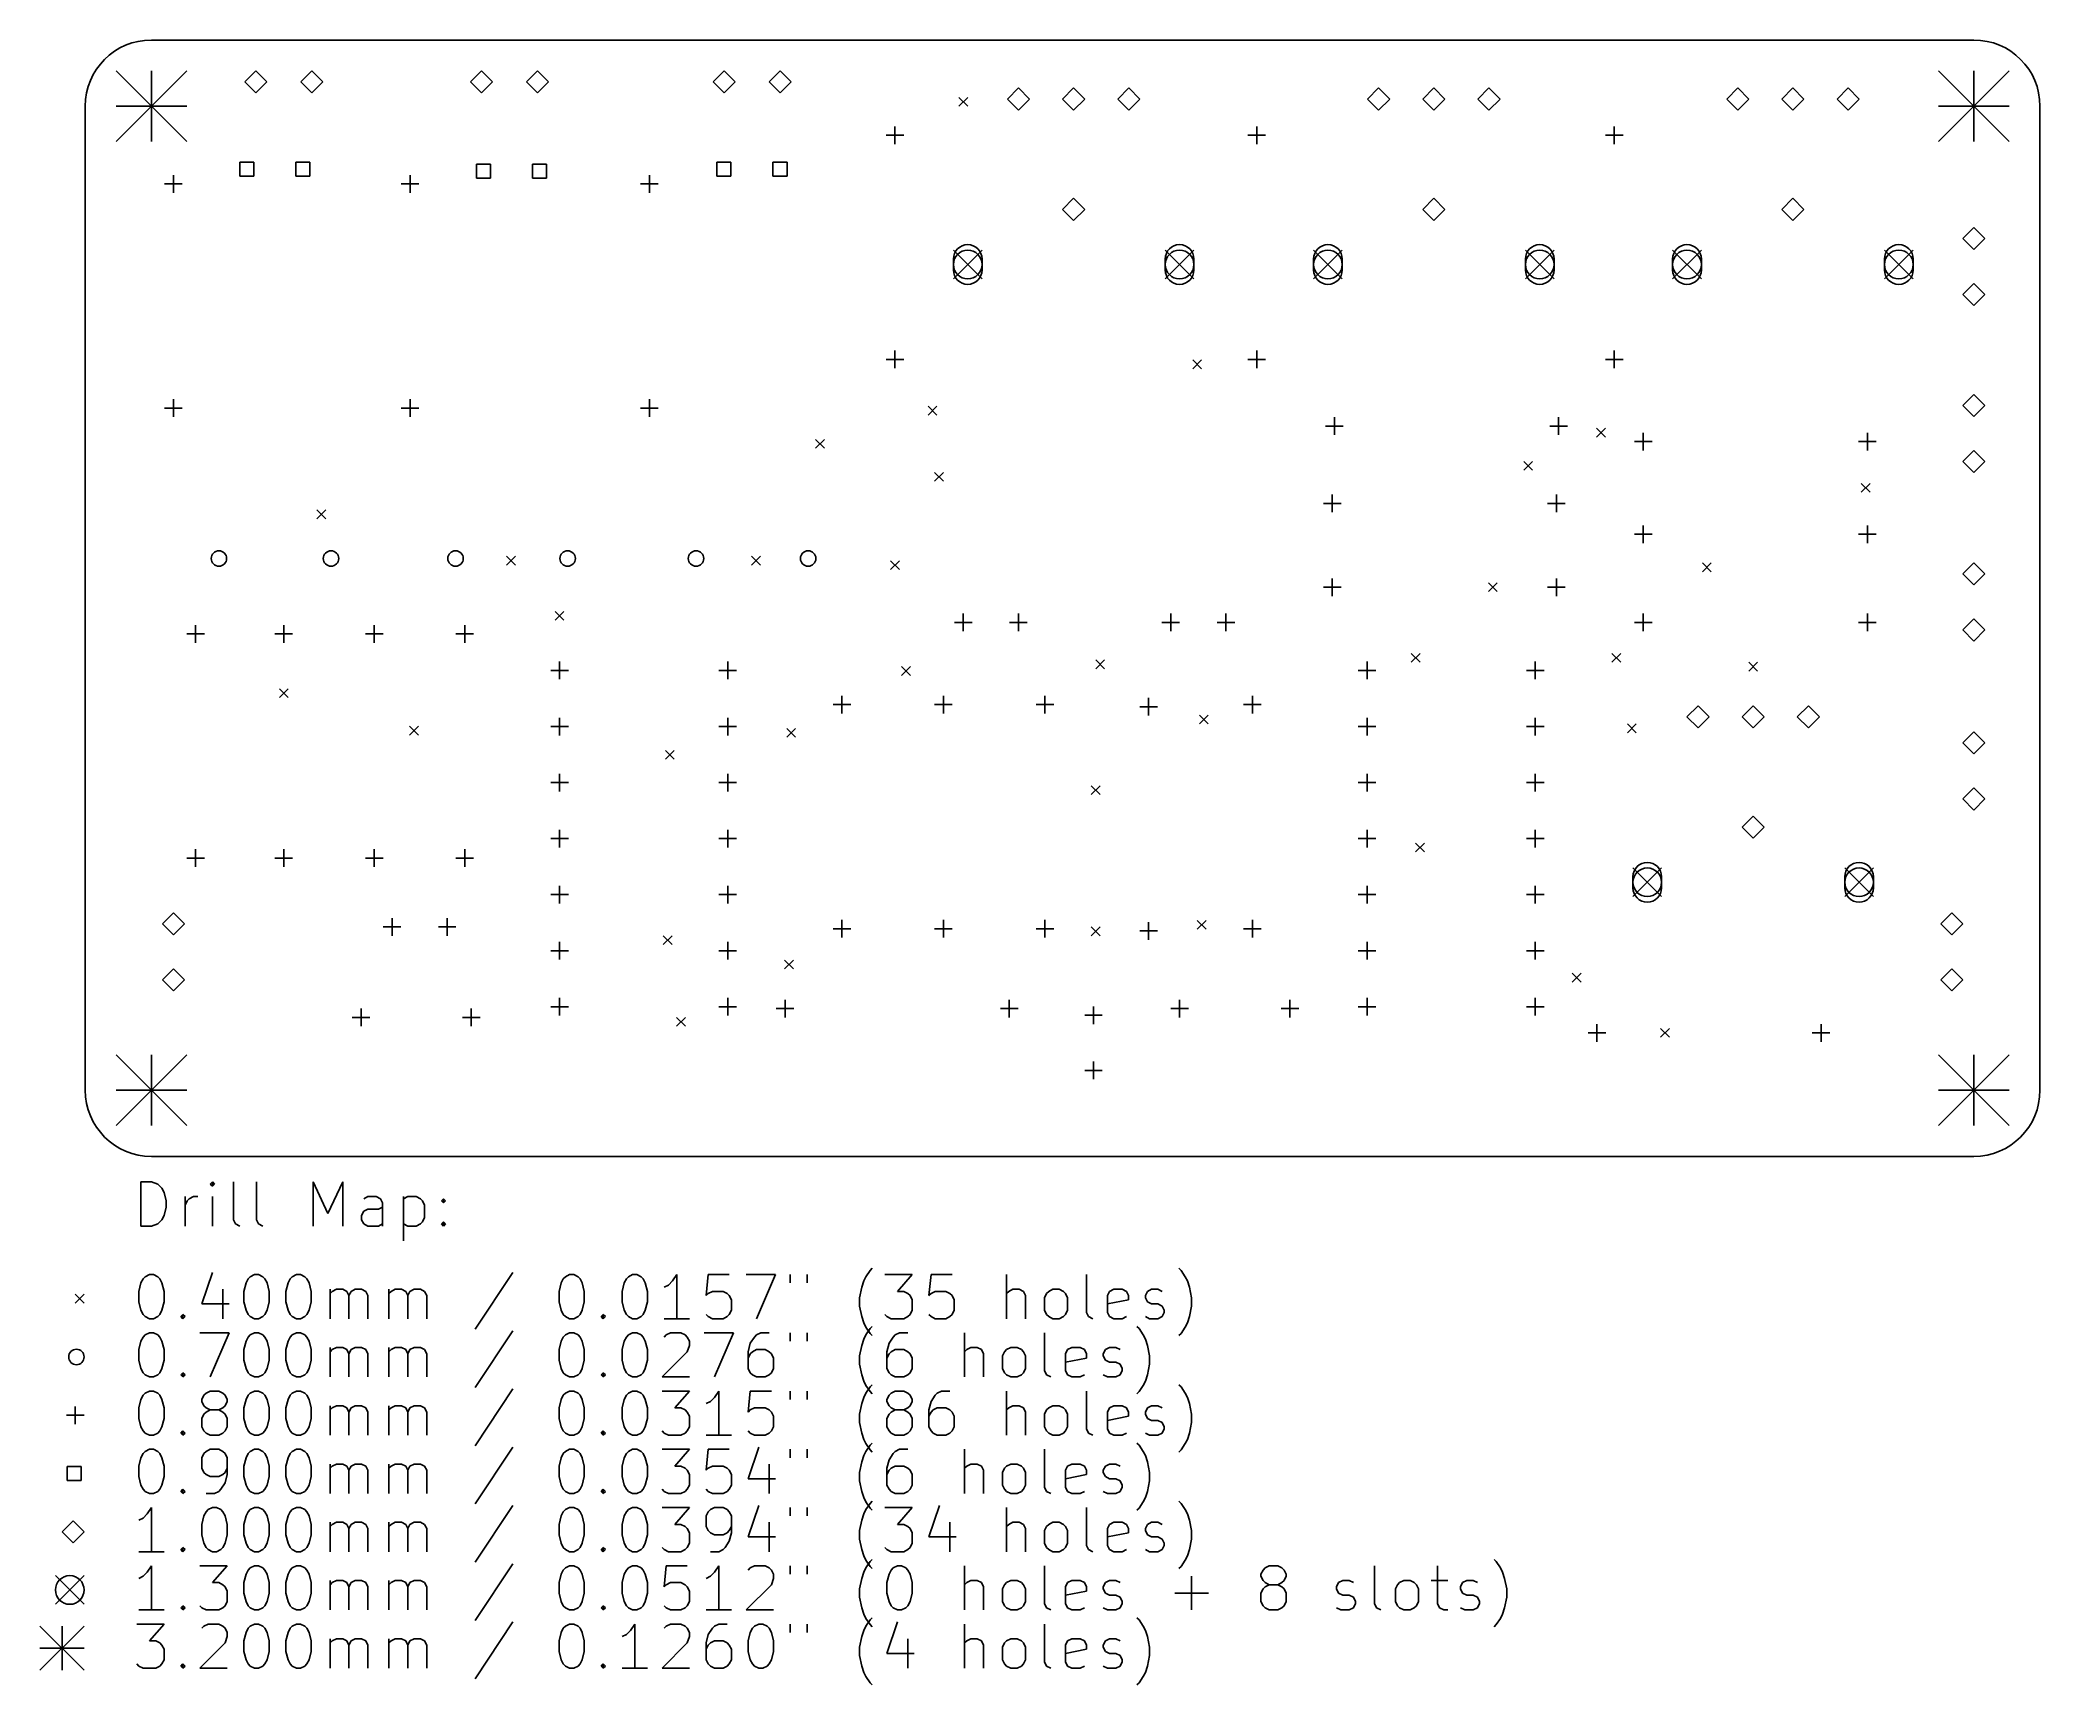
# Model space of a CAD drawing. Extents: x 97.8 to 188.5, y -142 to -67.4.
import ezdxf

# ---------------------------------------------------------------- set-up
doc = ezdxf.new("R2010")
doc.units = 0
doc.layers.add('BLACK', color=7, linetype='CONTINUOUS')

msp = doc.modelspace()

# ---------------------------------------------------------------- linework, layer by layer
at = {"layer": 'BLACK', "linetype": 'CONTINUOUS'}
for p, q in [((102.9, -67.4), (185.5, -67.4)), ((101.3, -68.8), (104.5, -72)), ((104.5, -68.8), (101.3, -72)), ((102.9, -68.8), (102.9, -72)), ((107.635, -68.8), (107.135, -69.3)), ((108.135, -69.3), (107.635, -68.8)), ((110.175, -68.8), (109.675, -69.3)), ((110.675, -69.3), (110.175, -68.8)), ((117.86, -68.8), (117.36, -69.3)), ((118.36, -69.3), (117.86, -68.8)), ((120.4, -68.8), (119.9, -69.3)), ((120.9, -69.3), (120.4, -68.8)), ((128.86, -68.8), (128.36, -69.3)), ((129.36, -69.3), (128.86, -68.8)), ((131.4, -68.8), (130.9, -69.3)), ((131.9, -69.3), (131.4, -68.8)), ((183.9, -68.8), (187.1, -72)), ((187.1, -68.8), (183.9, -72)), ((185.5, -68.8), (185.5, -72)), ((107.135, -69.3), (107.635, -69.8)), ((107.635, -69.8), (108.135, -69.3)), ((109.675, -69.3), (110.175, -69.8)), ((110.175, -69.8), (110.675, -69.3)), ((117.36, -69.3), (117.86, -69.8)), ((117.86, -69.8), (118.36, -69.3)), ((119.9, -69.3), (120.4, -69.8)), ((120.4, -69.8), (120.9, -69.3)), ((128.36, -69.3), (128.86, -69.8)), ((128.86, -69.8), (129.36, -69.3)), ((130.9, -69.3), (131.4, -69.8)), ((131.4, -69.8), (131.9, -69.3)), ((142.2, -69.575), (141.7, -70.075)), ((142.7, -70.075), (142.2, -69.575)), ((144.7, -69.575), (144.2, -70.075)), ((145.2, -70.075), (144.7, -69.575)), ((147.2, -69.575), (146.7, -70.075)), ((147.7, -70.075), (147.2, -69.575)), ((158.525, -69.575), (158.025, -70.075)), ((159.025, -70.075), (158.525, -69.575)), ((161.025, -69.575), (160.525, -70.075)), ((161.525, -70.075), (161.025, -69.575)), ((163.525, -69.575), (163.025, -70.075)), ((164.025, -70.075), (163.525, -69.575)), ((174.8, -69.575), (174.3, -70.075)), ((175.3, -70.075), (174.8, -69.575)), ((177.3, -69.575), (176.8, -70.075)), ((177.8, -70.075), (177.3, -69.575)), ((179.8, -69.575), (179.3, -70.075)), ((180.3, -70.075), (179.8, -69.575)), ((99.9, -115), (99.9, -70.4)), ((101.3, -70.4), (104.5, -70.4)), ((139.5, -70), (139.9, -70.4)), ((139.9, -70), (139.5, -70.4)), ((141.7, -70.075), (142.2, -70.575)), ((142.2, -70.575), (142.7, -70.075)), ((144.2, -70.075), (144.7, -70.575)), ((144.7, -70.575), (145.2, -70.075)), ((146.7, -70.075), (147.2, -70.575)), ((147.2, -70.575), (147.7, -70.075)), ((158.025, -70.075), (158.525, -70.575)), ((158.525, -70.575), (159.025, -70.075)), ((160.525, -70.075), (161.025, -70.575)), ((161.025, -70.575), (161.525, -70.075)), ((163.025, -70.075), (163.525, -70.575)), ((163.525, -70.575), (164.025, -70.075)), ((174.3, -70.075), (174.8, -70.575)), ((174.8, -70.575), (175.3, -70.075)), ((176.8, -70.075), (177.3, -70.575)), ((177.3, -70.575), (177.8, -70.075)), ((179.3, -70.075), (179.8, -70.575)), ((179.8, -70.575), (180.3, -70.075)), ((183.9, -70.4), (187.1, -70.4)), ((188.5, -70.4), (188.5, -115)), ((136.6, -71.32), (136.6, -72.12)), ((153, -71.32), (153, -72.12)), ((169.2, -71.32), (169.2, -72.12)), ((136.2, -71.72), (137, -71.72)), ((152.6, -71.72), (153.4, -71.72)), ((168.8, -71.72), (169.6, -71.72)), ((107.543, -72.932), (106.907, -72.932)), ((106.907, -72.932), (106.907, -73.568)), ((107.543, -73.568), (107.543, -72.932)), ((110.083, -72.932), (109.447, -72.932)), ((109.447, -72.932), (109.447, -73.568)), ((110.083, -73.568), (110.083, -72.932)), ((118.268, -73.032), (117.632, -73.032)), ((117.632, -73.032), (117.632, -73.668)), ((118.268, -73.668), (118.268, -73.032)), ((120.808, -73.032), (120.172, -73.032)), ((120.172, -73.032), (120.172, -73.668)), ((120.808, -73.668), (120.808, -73.032)), ((129.168, -72.932), (128.532, -72.932)), ((128.532, -72.932), (128.532, -73.568)), ((129.168, -73.568), (129.168, -72.932)), ((131.708, -72.932), (131.072, -72.932)), ((131.072, -72.932), (131.072, -73.568)), ((131.708, -73.568), (131.708, -72.932)), ((103.5, -73.92), (104.3, -73.92)), ((103.9, -73.52), (103.9, -74.32)), ((106.907, -73.568), (107.543, -73.568)), ((109.447, -73.568), (110.083, -73.568)), ((114.225, -73.92), (115.025, -73.92)), ((114.625, -73.52), (114.625, -74.32)), ((117.632, -73.668), (118.268, -73.668)), ((120.172, -73.668), (120.808, -73.668)), ((125.075, -73.92), (125.875, -73.92)), ((125.475, -73.52), (125.475, -74.32)), ((128.532, -73.568), (129.168, -73.568)), ((131.072, -73.568), (131.708, -73.568)), ((144.7, -74.575), (144.2, -75.075)), ((144.2, -75.075), (144.7, -75.575)), ((145.2, -75.075), (144.7, -74.575)), ((144.7, -75.575), (145.2, -75.075)), ((161.025, -74.575), (160.525, -75.075)), ((160.525, -75.075), (161.025, -75.575)), ((161.525, -75.075), (161.025, -74.575)), ((161.025, -75.575), (161.525, -75.075)), ((177.3, -74.575), (176.8, -75.075)), ((176.8, -75.075), (177.3, -75.575)), ((177.8, -75.075), (177.3, -74.575)), ((177.3, -75.575), (177.8, -75.075)), ((185.5, -75.9), (185, -76.4)), ((186, -76.4), (185.5, -75.9)), ((139.25, -76.925), (140.55, -78.225)), ((140.55, -76.925), (139.25, -78.225)), ((148.85, -76.925), (150.15, -78.225)), ((150.15, -76.925), (148.85, -78.225)), ((155.575, -76.925), (156.875, -78.225)), ((156.875, -76.925), (155.575, -78.225)), ((165.175, -76.925), (166.475, -78.225)), ((166.475, -76.925), (165.175, -78.225)), ((171.85, -76.925), (173.15, -78.225)), ((173.15, -76.925), (171.85, -78.225)), ((181.45, -76.925), (182.75, -78.225)), ((182.75, -76.925), (181.45, -78.225)), ((185, -76.4), (185.5, -76.9)), ((185.5, -76.9), (186, -76.4)), ((139.25, -77.325), (139.25, -77.825)), ((140.55, -77.325), (140.55, -77.825)), ((148.85, -77.325), (148.85, -77.825)), ((150.15, -77.325), (150.15, -77.825)), ((155.575, -77.325), (155.575, -77.825)), ((156.875, -77.325), (156.875, -77.825)), ((165.175, -77.325), (165.175, -77.825)), ((166.475, -77.325), (166.475, -77.825)), ((171.85, -77.325), (171.85, -77.825)), ((173.15, -77.325), (173.15, -77.825)), ((181.45, -77.325), (181.45, -77.825)), ((182.75, -77.325), (182.75, -77.825)), ((185.5, -78.44), (185, -78.94)), ((186, -78.94), (185.5, -78.44)), ((185, -78.94), (185.5, -79.44)), ((185.5, -79.44), (186, -78.94)), ((136.6, -81.48), (136.6, -82.28)), ((153, -81.48), (153, -82.28)), ((169.2, -81.48), (169.2, -82.28)), ((136.2, -81.88), (137, -81.88)), ((150.1, -81.9), (150.5, -82.3)), ((150.5, -81.9), (150.1, -82.3)), ((152.6, -81.88), (153.4, -81.88)), ((168.8, -81.88), (169.6, -81.88)), ((103.5, -84.08), (104.3, -84.08)), ((103.9, -83.68), (103.9, -84.48)), ((114.225, -84.08), (115.025, -84.08)), ((114.625, -83.68), (114.625, -84.48)), ((125.075, -84.08), (125.875, -84.08)), ((125.475, -83.68), (125.475, -84.48)), ((138.1, -84), (138.5, -84.4)), ((138.5, -84), (138.1, -84.4)), ((185.5, -83.46), (185, -83.96)), ((185, -83.96), (185.5, -84.46)), ((186, -83.96), (185.5, -83.46)), ((185.5, -84.46), (186, -83.96)), ((156.12, -84.9), (156.92, -84.9)), ((156.52, -84.5), (156.52, -85.3)), ((166.28, -84.9), (167.08, -84.9)), ((166.68, -84.5), (166.68, -85.3)), ((168.4, -85), (168.8, -85.4)), ((168.8, -85), (168.4, -85.4)), ((170.52, -85.2), (170.52, -86)), ((180.68, -85.2), (180.68, -86)), ((133, -85.5), (133.4, -85.9)), ((133.4, -85.5), (133, -85.9)), ((170.12, -85.6), (170.92, -85.6)), ((180.28, -85.6), (181.08, -85.6)), ((185.5, -86), (185, -86.5)), ((186, -86.5), (185.5, -86)), ((138.4, -87), (138.8, -87.4)), ((138.8, -87), (138.4, -87.4)), ((165.1, -86.5), (165.5, -86.9)), ((165.5, -86.5), (165.1, -86.9)), ((185, -86.5), (185.5, -87)), ((185.5, -87), (186, -86.5)), ((180.4, -87.5), (180.8, -87.9)), ((180.8, -87.5), (180.4, -87.9)), ((110.4, -88.7), (110.8, -89.1)), ((110.8, -88.7), (110.4, -89.1)), ((156.02, -88.4), (156.82, -88.4)), ((156.42, -88), (156.42, -88.8)), ((166.18, -88.4), (166.98, -88.4)), ((166.58, -88), (166.58, -88.8)), ((170.52, -89.4), (170.52, -90.2)), ((180.68, -89.4), (180.68, -90.2)), ((170.12, -89.8), (170.92, -89.8)), ((180.28, -89.8), (181.08, -89.8)), ((119, -90.8), (119.4, -91.2)), ((119.4, -90.8), (119, -91.2)), ((130.1, -90.8), (130.5, -91.2)), ((130.5, -90.8), (130.1, -91.2)), ((136.4, -91), (136.8, -91.4)), ((136.8, -91), (136.4, -91.4)), ((173.2, -91.1), (173.6, -91.5)), ((173.6, -91.1), (173.2, -91.5)), ((185.5, -91.1), (185, -91.6)), ((186, -91.6), (185.5, -91.1)), ((156.02, -92.2), (156.82, -92.2)), ((156.42, -91.8), (156.42, -92.6)), ((163.5, -92), (163.9, -92.4)), ((163.9, -92), (163.5, -92.4)), ((166.18, -92.2), (166.98, -92.2)), ((166.58, -91.8), (166.58, -92.6)), ((185, -91.6), (185.5, -92.1)), ((185.5, -92.1), (186, -91.6)), ((121.2, -93.3), (121.6, -93.7)), ((121.6, -93.3), (121.2, -93.7)), ((104.9, -93.92), (104.9, -94.72)), ((108.9, -93.92), (108.9, -94.72)), ((113, -93.92), (113, -94.72)), ((117.1, -93.92), (117.1, -94.72)), ((139.3, -93.8), (140.1, -93.8)), ((139.7, -93.4), (139.7, -94.2)), ((141.8, -93.8), (142.6, -93.8)), ((142.2, -93.4), (142.2, -94.2)), ((148.7, -93.8), (149.5, -93.8)), ((149.1, -93.4), (149.1, -94.2)), ((151.2, -93.8), (152, -93.8)), ((151.6, -93.4), (151.6, -94.2)), ((170.12, -93.8), (170.92, -93.8)), ((170.52, -93.4), (170.52, -94.2)), ((180.28, -93.8), (181.08, -93.8)), ((180.68, -93.4), (180.68, -94.2)), ((185.5, -93.64), (185, -94.14)), ((185, -94.14), (185.5, -94.64)), ((186, -94.14), (185.5, -93.64)), ((185.5, -94.64), (186, -94.14)), ((104.5, -94.32), (105.3, -94.32)), ((108.5, -94.32), (109.3, -94.32)), ((112.6, -94.32), (113.4, -94.32)), ((116.7, -94.32), (117.5, -94.32)), ((121, -95.975), (121.8, -95.975)), ((121.4, -95.575), (121.4, -96.375)), ((128.62, -95.975), (129.42, -95.975)), ((129.02, -95.575), (129.02, -96.375)), ((136.9, -95.8), (137.3, -96.2)), ((137.3, -95.8), (136.9, -96.2)), ((145.7, -95.5), (146.1, -95.9)), ((146.1, -95.5), (145.7, -95.9)), ((157.6, -95.975), (158.4, -95.975)), ((158, -95.575), (158, -96.375)), ((160, -95.2), (160.4, -95.6)), ((160.4, -95.2), (160, -95.6)), ((165.22, -95.975), (166.02, -95.975)), ((165.62, -95.575), (165.62, -96.375)), ((169.1, -95.2), (169.5, -95.6)), ((169.5, -95.2), (169.1, -95.6)), ((175.3, -95.6), (175.7, -96)), ((175.7, -95.6), (175.3, -96)), ((108.7, -96.8), (109.1, -97.2)), ((109.1, -96.8), (108.7, -97.2)), ((133.8, -97.52), (134.6, -97.52)), ((134.2, -97.12), (134.2, -97.92)), ((138.4, -97.52), (139.2, -97.52)), ((138.8, -97.12), (138.8, -97.92)), ((143, -97.52), (143.8, -97.52)), ((143.4, -97.12), (143.4, -97.92)), ((147.7, -97.62), (148.5, -97.62)), ((148.1, -97.22), (148.1, -98.02)), ((152.4, -97.52), (153.2, -97.52)), ((152.8, -97.12), (152.8, -97.92)), ((173, -97.575), (172.5, -98.075)), ((173.5, -98.075), (173, -97.575)), ((175.5, -97.575), (175, -98.075)), ((176, -98.075), (175.5, -97.575)), ((178, -97.575), (177.5, -98.075)), ((178.5, -98.075), (178, -97.575)), ((114.6, -98.5), (115, -98.9)), ((115, -98.5), (114.6, -98.9)), ((121, -98.515), (121.8, -98.515)), ((121.4, -98.115), (121.4, -98.915)), ((128.62, -98.515), (129.42, -98.515)), ((129.02, -98.115), (129.02, -98.915)), ((131.7, -98.6), (132.1, -99)), ((132.1, -98.6), (131.7, -99)), ((150.4, -98), (150.8, -98.4)), ((150.8, -98), (150.4, -98.4)), ((157.6, -98.515), (158.4, -98.515)), ((158, -98.115), (158, -98.915)), ((165.22, -98.515), (166.02, -98.515)), ((165.62, -98.115), (165.62, -98.915)), ((169.8, -98.4), (170.2, -98.8)), ((170.2, -98.4), (169.8, -98.8)), ((172.5, -98.075), (173, -98.575)), ((173, -98.575), (173.5, -98.075)), ((175, -98.075), (175.5, -98.575)), ((175.5, -98.575), (176, -98.075)), ((177.5, -98.075), (178, -98.575)), ((178, -98.575), (178.5, -98.075)), ((185.5, -98.76), (185, -99.26)), ((186, -99.26), (185.5, -98.76)), ((126.2, -99.6), (126.6, -100)), ((126.6, -99.6), (126.2, -100)), ((185, -99.26), (185.5, -99.76)), ((185.5, -99.76), (186, -99.26)), ((121, -101.055), (121.8, -101.055)), ((121.4, -100.655), (121.4, -101.455)), ((128.62, -101.055), (129.42, -101.055)), ((129.02, -100.655), (129.02, -101.455)), ((145.5, -101.2), (145.9, -101.6)), ((145.9, -101.2), (145.5, -101.6)), ((157.6, -101.055), (158.4, -101.055)), ((158, -100.655), (158, -101.455)), ((165.22, -101.055), (166.02, -101.055)), ((165.62, -100.655), (165.62, -101.455)), ((185.5, -101.3), (185, -101.8)), ((186, -101.8), (185.5, -101.3)), ((185, -101.8), (185.5, -102.3)), ((185.5, -102.3), (186, -101.8)), ((121.4, -103.195), (121.4, -103.995)), ((129.02, -103.195), (129.02, -103.995)), ((158, -103.195), (158, -103.995)), ((165.62, -103.195), (165.62, -103.995)), ((175.5, -102.575), (175, -103.075)), ((175, -103.075), (175.5, -103.575)), ((176, -103.075), (175.5, -102.575)), ((175.5, -103.575), (176, -103.075)), ((104.9, -104.08), (104.9, -104.88)), ((108.9, -104.08), (108.9, -104.88)), ((113, -104.08), (113, -104.88)), ((117.1, -104.08), (117.1, -104.88)), ((121, -103.595), (121.8, -103.595)), ((128.62, -103.595), (129.42, -103.595)), ((157.6, -103.595), (158.4, -103.595)), ((160.2, -103.8), (160.6, -104.2)), ((160.6, -103.8), (160.2, -104.2)), ((165.22, -103.595), (166.02, -103.595)), ((104.5, -104.48), (105.3, -104.48)), ((108.5, -104.48), (109.3, -104.48)), ((112.6, -104.48), (113.4, -104.48)), ((116.7, -104.48), (117.5, -104.48)), ((170.05, -104.925), (171.35, -106.225)), ((171.35, -104.925), (170.05, -106.225)), ((179.65, -104.925), (180.95, -106.225)), ((180.95, -104.925), (179.65, -106.225)), ((121.4, -105.735), (121.4, -106.535)), ((129.02, -105.735), (129.02, -106.535)), ((158, -105.735), (158, -106.535)), ((165.62, -105.735), (165.62, -106.535)), ((170.05, -105.325), (170.05, -105.825)), ((171.35, -105.325), (171.35, -105.825)), ((179.65, -105.325), (179.65, -105.825)), ((180.95, -105.325), (180.95, -105.825)), ((103.9, -106.96), (103.4, -107.46)), ((104.4, -107.46), (103.9, -106.96)), ((121, -106.135), (121.8, -106.135)), ((128.62, -106.135), (129.42, -106.135)), ((157.6, -106.135), (158.4, -106.135)), ((165.22, -106.135), (166.02, -106.135)), ((184.5, -106.96), (184, -107.46)), ((185, -107.46), (184.5, -106.96)), ((103.4, -107.46), (103.9, -107.96)), ((103.9, -107.96), (104.4, -107.46)), ((113.405, -107.6), (114.205, -107.6)), ((113.805, -107.2), (113.805, -108)), ((115.905, -107.6), (116.705, -107.6)), ((116.305, -107.2), (116.305, -108)), ((133.8, -107.68), (134.6, -107.68)), ((134.2, -107.28), (134.2, -108.08)), ((138.4, -107.68), (139.2, -107.68)), ((138.8, -107.28), (138.8, -108.08)), ((143, -107.68), (143.8, -107.68)), ((143.4, -107.28), (143.4, -108.08)), ((145.5, -107.6), (145.9, -108)), ((145.9, -107.6), (145.5, -108)), ((147.7, -107.78), (148.5, -107.78)), ((148.1, -107.38), (148.1, -108.18)), ((150.3, -107.3), (150.7, -107.7)), ((150.7, -107.3), (150.3, -107.7)), ((152.4, -107.68), (153.2, -107.68)), ((152.8, -107.28), (152.8, -108.08)), ((184, -107.46), (184.5, -107.96)), ((184.5, -107.96), (185, -107.46)), ((121, -108.675), (121.8, -108.675)), ((121.4, -108.275), (121.4, -109.075)), ((126.1, -108), (126.5, -108.4)), ((126.5, -108), (126.1, -108.4)), ((128.62, -108.675), (129.42, -108.675)), ((129.02, -108.275), (129.02, -109.075)), ((157.6, -108.675), (158.4, -108.675)), ((158, -108.275), (158, -109.075)), ((165.22, -108.675), (166.02, -108.675)), ((165.62, -108.275), (165.62, -109.075)), ((103.9, -109.5), (103.4, -110)), ((104.4, -110), (103.9, -109.5)), ((131.6, -109.1), (132, -109.5)), ((132, -109.1), (131.6, -109.5)), ((184.5, -109.5), (184, -110)), ((185, -110), (184.5, -109.5)), ((103.4, -110), (103.9, -110.5)), ((103.9, -110.5), (104.4, -110)), ((167.3, -109.7), (167.7, -110.1)), ((167.7, -109.7), (167.3, -110.1)), ((184, -110), (184.5, -110.5)), ((184.5, -110.5), (185, -110)), ((112.4, -111.3), (112.4, -112.1)), ((117.4, -111.3), (117.4, -112.1)), ((121, -111.215), (121.8, -111.215)), ((121.4, -110.815), (121.4, -111.615)), ((128.62, -111.215), (129.42, -111.215)), ((129.02, -110.815), (129.02, -111.615)), ((131.22, -111.3), (132.02, -111.3)), ((131.62, -110.9), (131.62, -111.7)), ((141.38, -111.3), (142.18, -111.3)), ((141.78, -110.9), (141.78, -111.7)), ((145.6, -111.205), (145.6, -112.005)), ((149.1, -111.3), (149.9, -111.3)), ((149.5, -110.9), (149.5, -111.7)), ((154.1, -111.3), (154.9, -111.3)), ((154.5, -110.9), (154.5, -111.7)), ((157.6, -111.215), (158.4, -111.215)), ((158, -110.815), (158, -111.615)), ((165.22, -111.215), (166.02, -111.215)), ((165.62, -110.815), (165.62, -111.615)), ((112, -111.7), (112.8, -111.7)), ((117, -111.7), (117.8, -111.7)), ((126.7, -111.7), (127.1, -112.1)), ((127.1, -111.7), (126.7, -112.1)), ((145.2, -111.605), (146, -111.605)), ((168.02, -112.4), (168.82, -112.4)), ((168.42, -112), (168.42, -112.8)), ((171.3, -112.2), (171.7, -112.6)), ((171.7, -112.2), (171.3, -112.6)), ((178.18, -112.4), (178.98, -112.4)), ((178.58, -112), (178.58, -112.8)), ((101.3, -113.4), (104.5, -116.6)), ((104.5, -113.4), (101.3, -116.6)), ((102.9, -113.4), (102.9, -116.6)), ((145.2, -114.105), (146, -114.105)), ((145.6, -113.705), (145.6, -114.505)), ((183.9, -113.4), (187.1, -116.6)), ((187.1, -113.4), (183.9, -116.6)), ((185.5, -113.4), (185.5, -116.6)), ((101.3, -115), (104.5, -115)), ((183.9, -115), (187.1, -115)), ((185.5, -118), (102.9, -118)), ((102.426, -121.155), (102.426, -119.155)), ((102.426, -119.155), (102.902, -119.155)), ((102.902, -119.155), (103.188, -119.25)), ((103.188, -119.25), (103.379, -119.44)), ((103.379, -119.44), (103.474, -119.631)), ((103.474, -119.631), (103.569, -120.012)), ((105.664, -119.155), (105.569, -119.25)), ((105.569, -119.25), (105.664, -119.345)), ((105.76, -119.25), (105.664, -119.155)), ((105.664, -119.155), (105.664, -119.345)), ((105.664, -119.345), (105.76, -119.25)), ((106.617, -120.869), (106.617, -119.155)), ((107.664, -120.869), (107.664, -119.155)), ((110.236, -121.155), (110.236, -119.155)), ((110.236, -119.155), (110.902, -120.583)), ((110.902, -120.583), (111.569, -119.155)), ((111.569, -119.155), (111.569, -121.155)), ((103.569, -120.298), (103.474, -120.679)), ((103.569, -120.012), (103.569, -120.298)), ((104.426, -121.155), (104.426, -119.821)), ((104.426, -120.202), (104.521, -120.012)), ((104.521, -120.012), (104.617, -119.917)), ((104.617, -119.917), (104.807, -119.821)), ((104.807, -119.821), (104.998, -119.821)), ((105.664, -121.155), (105.664, -119.821)), ((112.426, -120.679), (112.521, -120.488)), ((112.712, -119.821), (112.521, -119.917)), ((112.521, -120.488), (112.712, -120.393)), ((113.093, -119.821), (112.712, -119.821)), ((112.712, -120.393), (113.188, -120.393)), ((113.283, -119.917), (113.093, -119.821)), ((113.188, -120.393), (113.379, -120.298)), ((113.379, -120.107), (113.283, -119.917)), ((113.379, -121.155), (113.379, -120.107)), ((114.331, -119.821), (114.331, -121.821)), ((114.331, -119.917), (114.521, -119.821)), ((114.521, -119.821), (114.902, -119.821)), ((114.902, -119.821), (115.093, -119.917)), ((115.093, -119.917), (115.188, -120.012)), ((115.188, -120.012), (115.283, -120.202)), ((115.283, -120.202), (115.283, -120.774)), ((116.045, -120.012), (116.14, -119.917)), ((116.14, -120.107), (116.045, -120.012)), ((116.14, -119.917), (116.236, -120.012)), ((116.14, -119.917), (116.14, -120.107)), ((116.236, -120.012), (116.14, -120.107)), ((102.902, -121.155), (102.426, -121.155)), ((103.188, -121.06), (102.902, -121.155)), ((103.379, -120.869), (103.188, -121.06)), ((103.474, -120.679), (103.379, -120.869)), ((106.712, -121.06), (106.617, -120.869)), ((106.902, -121.155), (106.712, -121.06)), ((107.76, -121.06), (107.664, -120.869)), ((107.95, -121.155), (107.76, -121.06)), ((112.426, -120.869), (112.426, -120.679)), ((112.521, -121.06), (112.426, -120.869)), ((112.712, -121.155), (112.521, -121.06)), ((113.188, -121.155), (112.712, -121.155)), ((113.379, -121.06), (113.188, -121.155)), ((114.521, -121.155), (114.331, -121.06)), ((114.902, -121.155), (114.521, -121.155)), ((115.093, -121.06), (114.902, -121.155)), ((115.188, -120.964), (115.093, -121.06)), ((115.283, -120.774), (115.188, -120.964)), ((116.045, -121.06), (116.14, -120.964)), ((116.14, -121.155), (116.045, -121.06)), ((116.14, -120.964), (116.236, -121.06)), ((116.14, -120.964), (116.14, -121.155)), ((116.236, -121.06), (116.14, -121.155)), ((105.664, -123.26), (105.188, -124.688)), ((119.283, -123.26), (117.569, -125.831)), ((135.283, -123.45), (135.474, -123.164)), ((135.474, -123.164), (135.569, -123.069)), ((149.569, -123.164), (149.474, -123.069)), ((149.76, -123.45), (149.569, -123.164)), ((102.331, -124.117), (102.426, -123.736)), ((102.331, -124.593), (102.331, -124.117)), ((102.426, -123.736), (102.521, -123.545)), ((102.521, -123.545), (102.617, -123.45)), ((102.617, -123.45), (102.807, -123.355)), ((102.807, -123.355), (102.998, -123.355)), ((102.998, -123.355), (103.188, -123.45)), ((103.188, -123.45), (103.283, -123.545)), ((103.283, -123.545), (103.379, -123.736)), ((103.379, -123.736), (103.474, -124.117)), ((103.474, -124.117), (103.474, -124.593)), ((106.14, -124.021), (106.14, -125.355)), ((107.093, -124.117), (107.188, -123.736)), ((107.093, -124.593), (107.093, -124.117)), ((107.188, -123.736), (107.283, -123.545)), ((107.283, -123.545), (107.379, -123.45)), ((107.379, -123.45), (107.569, -123.355)), ((107.569, -123.355), (107.76, -123.355)), ((107.76, -123.355), (107.95, -123.45)), ((107.95, -123.45), (108.045, -123.545)), ((108.045, -123.545), (108.14, -123.736)), ((108.14, -123.736), (108.236, -124.117)), ((108.236, -124.117), (108.236, -124.593)), ((108.998, -124.117), (109.093, -123.736)), ((108.998, -124.593), (108.998, -124.117)), ((109.093, -123.736), (109.188, -123.545)), ((109.188, -123.545), (109.283, -123.45)), ((109.283, -123.45), (109.474, -123.355)), ((109.474, -123.355), (109.664, -123.355)), ((109.664, -123.355), (109.855, -123.45)), ((109.855, -123.45), (109.95, -123.545)), ((109.95, -123.545), (110.045, -123.736)), ((110.045, -123.736), (110.14, -124.117)), ((110.14, -124.117), (110.14, -124.593)), ((110.998, -125.355), (110.998, -124.021)), ((110.998, -124.212), (111.093, -124.117)), ((111.093, -124.117), (111.283, -124.021)), ((111.283, -124.021), (111.569, -124.021)), ((111.569, -124.021), (111.76, -124.117)), ((111.76, -124.117), (111.855, -124.307)), ((111.855, -124.307), (111.95, -124.117)), ((111.95, -124.117), (112.14, -124.021)), ((112.14, -124.021), (112.426, -124.021)), ((112.426, -124.021), (112.617, -124.117)), ((112.617, -124.117), (112.712, -124.307)), ((113.664, -125.355), (113.664, -124.021)), ((113.664, -124.212), (113.76, -124.117)), ((113.76, -124.117), (113.95, -124.021)), ((113.95, -124.021), (114.236, -124.021)), ((114.236, -124.021), (114.426, -124.117)), ((114.426, -124.117), (114.521, -124.307)), ((114.521, -124.307), (114.617, -124.117)), ((114.617, -124.117), (114.807, -124.021)), ((114.807, -124.021), (115.093, -124.021)), ((115.093, -124.021), (115.283, -124.117)), ((115.283, -124.117), (115.379, -124.307)), ((121.379, -124.117), (121.474, -123.736)), ((121.379, -124.593), (121.379, -124.117)), ((121.474, -123.736), (121.569, -123.545)), ((121.569, -123.545), (121.664, -123.45)), ((121.664, -123.45), (121.855, -123.355)), ((121.855, -123.355), (122.045, -123.355)), ((122.045, -123.355), (122.236, -123.45)), ((122.236, -123.45), (122.331, -123.545)), ((122.331, -123.545), (122.426, -123.736)), ((122.426, -123.736), (122.521, -124.117)), ((122.521, -124.117), (122.521, -124.593)), ((124.236, -124.117), (124.331, -123.736)), ((124.236, -124.593), (124.236, -124.117)), ((124.331, -123.736), (124.426, -123.545)), ((124.426, -123.545), (124.521, -123.45)), ((124.521, -123.45), (124.712, -123.355)), ((124.712, -123.355), (124.902, -123.355)), ((124.902, -123.355), (125.093, -123.45)), ((125.093, -123.45), (125.188, -123.545)), ((125.188, -123.545), (125.283, -123.736)), ((125.283, -123.736), (125.379, -124.117)), ((125.379, -124.117), (125.379, -124.593)), ((126.331, -123.831), (126.14, -123.926)), ((126.521, -123.64), (126.331, -123.831)), ((126.712, -123.355), (126.521, -123.64)), ((126.712, -125.355), (126.712, -123.355)), ((128.14, -123.355), (128.045, -124.307)), ((129.093, -123.355), (128.14, -123.355)), ((128.14, -124.212), (128.331, -124.117)), ((128.331, -124.117), (128.807, -124.117)), ((128.807, -124.117), (128.998, -124.212)), ((129.855, -123.355), (131.188, -123.355)), ((131.188, -123.355), (130.331, -125.355)), ((131.855, -123.355), (131.855, -123.736)), ((132.617, -123.355), (132.617, -123.736)), ((134.998, -124.402), (135.093, -123.926)), ((135.093, -123.926), (135.188, -123.64)), ((135.188, -123.64), (135.283, -123.45)), ((136.14, -123.355), (137.379, -123.355)), ((137.379, -123.355), (136.712, -124.117)), ((136.712, -124.117), (136.998, -124.117)), ((136.998, -124.117), (137.188, -124.212)), ((138.236, -123.355), (138.14, -124.307)), ((139.188, -123.355), (138.236, -123.355)), ((138.236, -124.212), (138.426, -124.117)), ((138.426, -124.117), (138.902, -124.117)), ((138.902, -124.117), (139.093, -124.212)), ((141.664, -125.355), (141.664, -123.355)), ((141.76, -124.117), (141.664, -124.212)), ((141.95, -124.021), (141.76, -124.117)), ((142.236, -124.021), (141.95, -124.021)), ((142.426, -124.117), (142.236, -124.021)), ((142.521, -124.307), (142.426, -124.117)), ((143.474, -124.212), (143.569, -124.117)), ((143.569, -124.117), (143.76, -124.021)), ((143.76, -124.021), (144.045, -124.021)), ((144.045, -124.021), (144.236, -124.117)), ((144.236, -124.117), (144.331, -124.212)), ((145.283, -125.069), (145.283, -123.355)), ((146.236, -124.307), (146.331, -124.117)), ((146.331, -124.117), (146.521, -124.021)), ((146.521, -124.021), (146.902, -124.021)), ((146.902, -124.021), (147.093, -124.117)), ((147.093, -124.117), (147.188, -124.307)), ((147.95, -124.307), (148.045, -124.117)), ((148.045, -124.117), (148.236, -124.021)), ((148.236, -124.021), (148.521, -124.021)), ((148.521, -124.021), (148.712, -124.117)), ((149.855, -123.64), (149.76, -123.45)), ((149.95, -123.926), (149.855, -123.64)), ((150.045, -124.402), (149.95, -123.926)), ((99.45, -124.25), (99.85, -124.65)), ((99.85, -124.25), (99.45, -124.65)), ((102.426, -124.974), (102.331, -124.593)), ((102.521, -125.164), (102.426, -124.974)), ((103.379, -124.974), (103.283, -125.164)), ((103.474, -124.593), (103.379, -124.974)), ((105.188, -124.688), (106.426, -124.688)), ((107.188, -124.974), (107.093, -124.593)), ((107.283, -125.164), (107.188, -124.974)), ((108.14, -124.974), (108.045, -125.164)), ((108.236, -124.593), (108.14, -124.974)), ((109.093, -124.974), (108.998, -124.593)), ((109.188, -125.164), (109.093, -124.974)), ((110.045, -124.974), (109.95, -125.164)), ((110.14, -124.593), (110.045, -124.974)), ((111.855, -124.307), (111.855, -125.355)), ((112.712, -124.307), (112.712, -125.355)), ((114.521, -124.307), (114.521, -125.355)), ((115.379, -124.307), (115.379, -125.355)), ((121.474, -124.974), (121.379, -124.593)), ((121.569, -125.164), (121.474, -124.974)), ((122.426, -124.974), (122.331, -125.164)), ((122.521, -124.593), (122.426, -124.974)), ((124.331, -124.974), (124.236, -124.593)), ((124.426, -125.164), (124.331, -124.974)), ((125.283, -124.974), (125.188, -125.164)), ((125.379, -124.593), (125.283, -124.974)), ((128.045, -124.307), (128.14, -124.212)), ((128.998, -124.212), (129.093, -124.307)), ((129.093, -124.307), (129.188, -124.498)), ((129.188, -124.974), (129.093, -125.164)), ((129.188, -124.498), (129.188, -124.974)), ((134.998, -124.783), (134.998, -124.402)), ((135.093, -125.26), (134.998, -124.783)), ((137.188, -124.212), (137.283, -124.307)), ((137.283, -124.307), (137.379, -124.498)), ((137.379, -124.974), (137.283, -125.164)), ((137.379, -124.498), (137.379, -124.974)), ((138.14, -124.307), (138.236, -124.212)), ((139.093, -124.212), (139.188, -124.307)), ((139.188, -124.307), (139.283, -124.498)), ((139.283, -124.974), (139.188, -125.164)), ((139.283, -124.498), (139.283, -124.974)), ((142.521, -125.355), (142.521, -124.307)), ((143.379, -124.402), (143.474, -124.212)), ((143.379, -124.974), (143.379, -124.402)), ((143.474, -125.164), (143.379, -124.974)), ((144.331, -124.212), (144.426, -124.402)), ((144.426, -124.974), (144.331, -125.164)), ((144.426, -124.402), (144.426, -124.974)), ((145.379, -125.26), (145.283, -125.069)), ((146.236, -125.069), (146.236, -124.307)), ((147.188, -124.498), (146.236, -124.688)), ((146.331, -125.26), (146.236, -125.069)), ((147.188, -124.307), (147.188, -124.498)), ((147.95, -124.402), (147.95, -124.307)), ((148.045, -124.593), (147.95, -124.402)), ((148.236, -124.688), (148.045, -124.593)), ((148.521, -124.688), (148.236, -124.688)), ((148.712, -124.783), (148.521, -124.688)), ((148.807, -124.974), (148.712, -124.783)), ((148.712, -125.26), (148.807, -125.069)), ((148.807, -125.069), (148.807, -124.974)), ((149.95, -125.26), (150.045, -124.783)), ((150.045, -124.783), (150.045, -124.402)), ((102.617, -125.26), (102.521, -125.164)), ((102.807, -125.355), (102.617, -125.26)), ((102.617, -126.09), (102.807, -125.995)), ((102.998, -125.355), (102.807, -125.355)), ((102.807, -125.995), (102.998, -125.995)), ((103.188, -125.26), (102.998, -125.355)), ((102.998, -125.995), (103.188, -126.09)), ((103.283, -125.164), (103.188, -125.26)), ((104.236, -125.26), (104.331, -125.164)), ((104.331, -125.355), (104.236, -125.26)), ((104.331, -125.164), (104.426, -125.26)), ((104.331, -125.164), (104.331, -125.355)), ((104.426, -125.26), (104.331, -125.355)), ((105.093, -125.995), (106.426, -125.995)), ((106.426, -125.995), (105.569, -127.995)), ((107.379, -125.26), (107.283, -125.164)), ((107.569, -125.355), (107.379, -125.26)), ((107.379, -126.09), (107.569, -125.995)), ((107.76, -125.355), (107.569, -125.355)), ((107.569, -125.995), (107.76, -125.995)), ((107.95, -125.26), (107.76, -125.355)), ((107.76, -125.995), (107.95, -126.09)), ((108.045, -125.164), (107.95, -125.26)), ((109.283, -125.26), (109.188, -125.164)), ((109.474, -125.355), (109.283, -125.26)), ((109.283, -126.09), (109.474, -125.995)), ((109.664, -125.355), (109.474, -125.355)), ((109.474, -125.995), (109.664, -125.995)), ((109.855, -125.26), (109.664, -125.355)), ((109.664, -125.995), (109.855, -126.09)), ((109.95, -125.164), (109.855, -125.26)), ((119.283, -125.9), (117.569, -128.471)), ((121.664, -125.26), (121.569, -125.164)), ((121.855, -125.355), (121.664, -125.26)), ((121.664, -126.09), (121.855, -125.995)), ((122.045, -125.355), (121.855, -125.355)), ((121.855, -125.995), (122.045, -125.995)), ((122.236, -125.26), (122.045, -125.355)), ((122.045, -125.995), (122.236, -126.09)), ((122.331, -125.164), (122.236, -125.26)), ((123.283, -125.26), (123.379, -125.164)), ((123.379, -125.355), (123.283, -125.26)), ((123.379, -125.164), (123.474, -125.26)), ((123.379, -125.164), (123.379, -125.355)), ((123.474, -125.26), (123.379, -125.355)), ((124.521, -125.26), (124.426, -125.164)), ((124.712, -125.355), (124.521, -125.26)), ((124.521, -126.09), (124.712, -125.995)), ((124.902, -125.355), (124.712, -125.355)), ((124.712, -125.995), (124.902, -125.995)), ((125.093, -125.26), (124.902, -125.355)), ((124.902, -125.995), (125.093, -126.09)), ((125.188, -125.164), (125.093, -125.26)), ((127.283, -125.355), (126.14, -125.355)), ((126.236, -126.09), (126.426, -125.995)), ((126.426, -125.995), (126.902, -125.995)), ((126.902, -125.995), (127.093, -126.09)), ((127.95, -125.995), (129.283, -125.995)), ((128.14, -125.26), (128.045, -125.164)), ((128.331, -125.355), (128.14, -125.26)), ((128.807, -125.355), (128.331, -125.355)), ((129.283, -125.995), (128.426, -127.995)), ((128.998, -125.26), (128.807, -125.355)), ((129.093, -125.164), (128.998, -125.26)), ((130.521, -125.995), (130.331, -126.09)), ((130.902, -125.995), (130.521, -125.995)), ((131.855, -125.995), (131.855, -126.376)), ((132.617, -125.995), (132.617, -126.376)), ((135.188, -125.545), (135.093, -125.26)), ((135.283, -125.736), (135.188, -125.545)), ((135.474, -126.021), (135.283, -125.736)), ((135.283, -126.09), (135.474, -125.804)), ((135.474, -125.804), (135.569, -125.709)), ((136.236, -125.26), (136.14, -125.164)), ((136.426, -125.355), (136.236, -125.26)), ((136.998, -125.355), (136.426, -125.355)), ((136.807, -125.995), (136.617, -126.09)), ((137.188, -125.995), (136.807, -125.995)), ((137.188, -125.26), (136.998, -125.355)), ((137.283, -125.164), (137.188, -125.26)), ((138.236, -125.26), (138.14, -125.164)), ((138.426, -125.355), (138.236, -125.26)), ((138.902, -125.355), (138.426, -125.355)), ((139.093, -125.26), (138.902, -125.355)), ((139.188, -125.164), (139.093, -125.26)), ((139.76, -127.995), (139.76, -125.995)), ((143.379, -127.709), (143.379, -125.995)), ((143.569, -125.26), (143.474, -125.164)), ((143.76, -125.355), (143.569, -125.26)), ((144.045, -125.355), (143.76, -125.355)), ((144.236, -125.26), (144.045, -125.355)), ((144.331, -125.164), (144.236, -125.26)), ((145.569, -125.355), (145.379, -125.26)), ((146.521, -125.355), (146.331, -125.26)), ((146.902, -125.355), (146.521, -125.355)), ((147.093, -125.26), (146.902, -125.355)), ((147.664, -125.804), (147.569, -125.709)), ((147.855, -126.09), (147.664, -125.804)), ((147.95, -125.26), (148.14, -125.355)), ((148.14, -125.355), (148.521, -125.355)), ((148.521, -125.355), (148.712, -125.26)), ((149.569, -126.021), (149.76, -125.736)), ((149.76, -125.736), (149.855, -125.545)), ((149.855, -125.545), (149.95, -125.26)), ((102.331, -126.757), (102.426, -126.376)), ((102.331, -127.233), (102.331, -126.757)), ((102.426, -126.376), (102.521, -126.185)), ((102.521, -126.185), (102.617, -126.09)), ((103.188, -126.09), (103.283, -126.185)), ((103.283, -126.185), (103.379, -126.376)), ((103.379, -126.376), (103.474, -126.757)), ((103.474, -126.757), (103.474, -127.233)), ((107.093, -126.757), (107.188, -126.376)), ((107.093, -127.233), (107.093, -126.757)), ((107.188, -126.376), (107.283, -126.185)), ((107.283, -126.185), (107.379, -126.09)), ((107.95, -126.09), (108.045, -126.185)), ((108.045, -126.185), (108.14, -126.376)), ((108.14, -126.376), (108.236, -126.757)), ((108.236, -126.757), (108.236, -127.233)), ((108.998, -126.757), (109.093, -126.376)), ((108.998, -127.233), (108.998, -126.757)), ((109.093, -126.376), (109.188, -126.185)), ((109.188, -126.185), (109.283, -126.09)), ((109.855, -126.09), (109.95, -126.185)), ((109.95, -126.185), (110.045, -126.376)), ((110.045, -126.376), (110.14, -126.757)), ((110.14, -126.757), (110.14, -127.233)), ((110.998, -127.995), (110.998, -126.661)), ((110.998, -126.852), (111.093, -126.757)), ((111.093, -126.757), (111.283, -126.661)), ((111.283, -126.661), (111.569, -126.661)), ((111.569, -126.661), (111.76, -126.757)), ((111.76, -126.757), (111.855, -126.947)), ((111.855, -126.947), (111.95, -126.757)), ((111.95, -126.757), (112.14, -126.661)), ((112.14, -126.661), (112.426, -126.661)), ((112.426, -126.661), (112.617, -126.757)), ((112.617, -126.757), (112.712, -126.947)), ((113.664, -127.995), (113.664, -126.661)), ((113.664, -126.852), (113.76, -126.757)), ((113.76, -126.757), (113.95, -126.661)), ((113.95, -126.661), (114.236, -126.661)), ((114.236, -126.661), (114.426, -126.757)), ((114.426, -126.757), (114.521, -126.947)), ((114.521, -126.947), (114.617, -126.757)), ((114.617, -126.757), (114.807, -126.661)), ((114.807, -126.661), (115.093, -126.661)), ((115.093, -126.661), (115.283, -126.757)), ((115.283, -126.757), (115.379, -126.947)), ((121.379, -126.757), (121.474, -126.376)), ((121.379, -127.233), (121.379, -126.757)), ((121.474, -126.376), (121.569, -126.185)), ((121.569, -126.185), (121.664, -126.09)), ((122.236, -126.09), (122.331, -126.185)), ((122.331, -126.185), (122.426, -126.376)), ((122.426, -126.376), (122.521, -126.757)), ((122.521, -126.757), (122.521, -127.233)), ((124.236, -126.757), (124.331, -126.376)), ((124.236, -127.233), (124.236, -126.757)), ((124.331, -126.376), (124.426, -126.185)), ((124.426, -126.185), (124.521, -126.09)), ((125.093, -126.09), (125.188, -126.185)), ((125.188, -126.185), (125.283, -126.376)), ((125.283, -126.376), (125.379, -126.757)), ((125.379, -126.757), (125.379, -127.233)), ((127.188, -126.852), (126.045, -127.995)), ((126.14, -126.185), (126.236, -126.09)), ((127.093, -126.09), (127.188, -126.185)), ((127.188, -126.185), (127.283, -126.376)), ((127.283, -126.566), (127.188, -126.852)), ((127.283, -126.376), (127.283, -126.566)), ((130.045, -126.471), (129.95, -126.852)), ((129.95, -126.852), (129.95, -127.614)), ((130.236, -126.185), (130.045, -126.471)), ((130.14, -126.852), (130.045, -126.947)), ((130.331, -126.757), (130.14, -126.852)), ((130.331, -126.09), (130.236, -126.185)), ((130.712, -126.757), (130.331, -126.757)), ((130.902, -126.852), (130.712, -126.757)), ((130.998, -126.947), (130.902, -126.852)), ((134.998, -127.042), (135.093, -126.566)), ((135.093, -126.566), (135.188, -126.28)), ((135.188, -126.28), (135.283, -126.09)), ((135.569, -126.117), (135.474, -126.021)), ((136.331, -126.471), (136.236, -126.852)), ((136.236, -126.852), (136.236, -127.614)), ((136.521, -126.185), (136.331, -126.471)), ((136.426, -126.852), (136.331, -126.947)), ((136.617, -126.757), (136.426, -126.852)), ((136.617, -126.09), (136.521, -126.185)), ((136.998, -126.757), (136.617, -126.757)), ((137.188, -126.852), (136.998, -126.757)), ((137.283, -126.947), (137.188, -126.852)), ((139.855, -126.757), (139.76, -126.852)), ((140.045, -126.661), (139.855, -126.757)), ((140.331, -126.661), (140.045, -126.661)), ((140.521, -126.757), (140.331, -126.661)), ((140.617, -126.947), (140.521, -126.757)), ((141.474, -127.042), (141.569, -126.852)), ((141.569, -126.852), (141.664, -126.757)), ((141.664, -126.757), (141.855, -126.661)), ((141.855, -126.661), (142.14, -126.661)), ((142.14, -126.661), (142.331, -126.757)), ((142.331, -126.757), (142.426, -126.852)), ((142.426, -126.852), (142.521, -127.042)), ((144.331, -126.947), (144.426, -126.757)), ((144.426, -126.757), (144.617, -126.661)), ((144.617, -126.661), (144.998, -126.661)), ((144.998, -126.661), (145.188, -126.757)), ((145.188, -126.757), (145.283, -126.947)), ((146.045, -126.947), (146.14, -126.757)), ((146.14, -126.757), (146.331, -126.661)), ((146.331, -126.661), (146.617, -126.661)), ((146.617, -126.661), (146.807, -126.757)), ((147.95, -126.28), (147.855, -126.09)), ((148.045, -126.566), (147.95, -126.28)), ((148.14, -127.042), (148.045, -126.566)), ((149.474, -126.117), (149.569, -126.021)), ((102.426, -127.614), (102.331, -127.233)), ((102.521, -127.804), (102.426, -127.614)), ((102.617, -127.9), (102.521, -127.804)), ((103.283, -127.804), (103.188, -127.9)), ((103.379, -127.614), (103.283, -127.804)), ((103.474, -127.233), (103.379, -127.614)), ((104.236, -127.9), (104.331, -127.804)), ((104.331, -127.804), (104.426, -127.9)), ((104.331, -127.804), (104.331, -127.995)), ((107.188, -127.614), (107.093, -127.233)), ((107.283, -127.804), (107.188, -127.614)), ((107.379, -127.9), (107.283, -127.804)), ((108.045, -127.804), (107.95, -127.9)), ((108.14, -127.614), (108.045, -127.804)), ((108.236, -127.233), (108.14, -127.614)), ((109.093, -127.614), (108.998, -127.233)), ((109.188, -127.804), (109.093, -127.614)), ((109.283, -127.9), (109.188, -127.804)), ((109.95, -127.804), (109.855, -127.9)), ((110.045, -127.614), (109.95, -127.804)), ((110.14, -127.233), (110.045, -127.614)), ((111.855, -126.947), (111.855, -127.995)), ((112.712, -126.947), (112.712, -127.995)), ((114.521, -126.947), (114.521, -127.995)), ((115.379, -126.947), (115.379, -127.995)), ((121.474, -127.614), (121.379, -127.233)), ((121.569, -127.804), (121.474, -127.614)), ((121.664, -127.9), (121.569, -127.804)), ((122.331, -127.804), (122.236, -127.9)), ((122.426, -127.614), (122.331, -127.804)), ((122.521, -127.233), (122.426, -127.614)), ((123.283, -127.9), (123.379, -127.804)), ((123.379, -127.804), (123.474, -127.9)), ((123.379, -127.804), (123.379, -127.995)), ((124.331, -127.614), (124.236, -127.233)), ((124.426, -127.804), (124.331, -127.614)), ((124.521, -127.9), (124.426, -127.804)), ((125.188, -127.804), (125.093, -127.9)), ((125.283, -127.614), (125.188, -127.804)), ((125.379, -127.233), (125.283, -127.614)), ((130.045, -126.947), (129.95, -127.138)), ((129.95, -127.614), (130.045, -127.804)), ((130.045, -127.804), (130.14, -127.9)), ((130.902, -127.9), (130.998, -127.804)), ((131.093, -127.138), (130.998, -126.947)), ((130.998, -127.804), (131.093, -127.614)), ((131.093, -127.614), (131.093, -127.138)), ((134.998, -127.423), (134.998, -127.042)), ((135.093, -127.9), (134.998, -127.423)), ((136.331, -126.947), (136.236, -127.138)), ((136.236, -127.614), (136.331, -127.804)), ((136.331, -127.804), (136.426, -127.9)), ((137.188, -127.9), (137.283, -127.804)), ((137.379, -127.138), (137.283, -126.947)), ((137.283, -127.804), (137.379, -127.614)), ((137.379, -127.614), (137.379, -127.138)), ((140.617, -127.995), (140.617, -126.947)), ((141.474, -127.614), (141.474, -127.042)), ((141.569, -127.804), (141.474, -127.614)), ((141.664, -127.9), (141.569, -127.804)), ((142.426, -127.804), (142.331, -127.9)), ((142.521, -127.614), (142.426, -127.804)), ((142.521, -127.042), (142.521, -127.614)), ((143.474, -127.9), (143.379, -127.709)), ((144.331, -127.709), (144.331, -126.947)), ((145.283, -127.138), (144.331, -127.328)), ((144.426, -127.9), (144.331, -127.709)), ((145.283, -126.947), (145.283, -127.138)), ((146.045, -127.042), (146.045, -126.947)), ((146.14, -127.233), (146.045, -127.042)), ((146.331, -127.328), (146.14, -127.233)), ((146.617, -127.328), (146.331, -127.328)), ((146.807, -127.423), (146.617, -127.328)), ((146.902, -127.614), (146.807, -127.423)), ((146.807, -127.9), (146.902, -127.709)), ((146.902, -127.709), (146.902, -127.614)), ((148.045, -127.9), (148.14, -127.423)), ((148.14, -127.423), (148.14, -127.042)), ((102.807, -127.995), (102.617, -127.9)), ((102.617, -128.73), (102.807, -128.635)), ((102.998, -127.995), (102.807, -127.995)), ((102.807, -128.635), (102.998, -128.635)), ((103.188, -127.9), (102.998, -127.995)), ((102.998, -128.635), (103.188, -128.73)), ((104.331, -127.995), (104.236, -127.9)), ((104.426, -127.9), (104.331, -127.995)), ((105.379, -128.73), (105.569, -128.635)), ((105.569, -128.635), (105.95, -128.635)), ((105.95, -128.635), (106.14, -128.73)), ((107.569, -127.995), (107.379, -127.9)), ((107.379, -128.73), (107.569, -128.635)), ((107.76, -127.995), (107.569, -127.995)), ((107.569, -128.635), (107.76, -128.635)), ((107.95, -127.9), (107.76, -127.995)), ((107.76, -128.635), (107.95, -128.73)), ((109.474, -127.995), (109.283, -127.9)), ((109.283, -128.73), (109.474, -128.635)), ((109.664, -127.995), (109.474, -127.995)), ((109.474, -128.635), (109.664, -128.635)), ((109.855, -127.9), (109.664, -127.995)), ((109.664, -128.635), (109.855, -128.73)), ((119.283, -128.54), (117.569, -131.111)), ((121.855, -127.995), (121.664, -127.9)), ((121.664, -128.73), (121.855, -128.635)), ((122.045, -127.995), (121.855, -127.995)), ((121.855, -128.635), (122.045, -128.635)), ((122.236, -127.9), (122.045, -127.995)), ((122.045, -128.635), (122.236, -128.73)), ((123.379, -127.995), (123.283, -127.9)), ((123.474, -127.9), (123.379, -127.995)), ((124.712, -127.995), (124.521, -127.9)), ((124.521, -128.73), (124.712, -128.635)), ((124.902, -127.995), (124.712, -127.995)), ((124.712, -128.635), (124.902, -128.635)), ((125.093, -127.9), (124.902, -127.995)), ((124.902, -128.635), (125.093, -128.73)), ((126.045, -127.995), (127.283, -127.995)), ((126.045, -128.635), (127.283, -128.635)), ((127.283, -128.635), (126.617, -129.397)), ((128.617, -128.635), (128.426, -128.92)), ((128.617, -130.635), (128.617, -128.635)), ((130.045, -128.635), (129.95, -129.587)), ((130.998, -128.635), (130.045, -128.635)), ((130.14, -127.9), (130.331, -127.995)), ((130.331, -127.995), (130.712, -127.995)), ((130.712, -127.995), (130.902, -127.9)), ((131.855, -128.635), (131.855, -129.016)), ((132.617, -128.635), (132.617, -129.016)), ((135.188, -128.185), (135.093, -127.9)), ((135.283, -128.376), (135.188, -128.185)), ((135.474, -128.661), (135.283, -128.376)), ((135.283, -128.73), (135.474, -128.444)), ((135.474, -128.444), (135.569, -128.349)), ((135.569, -128.757), (135.474, -128.661)), ((136.426, -127.9), (136.617, -127.995)), ((136.426, -128.73), (136.617, -128.635)), ((136.617, -127.995), (136.998, -127.995)), ((136.617, -128.635), (136.998, -128.635)), ((136.998, -127.995), (137.188, -127.9)), ((136.998, -128.635), (137.188, -128.73)), ((138.712, -128.635), (138.521, -128.73)), ((139.093, -128.635), (138.712, -128.635)), ((141.855, -127.995), (141.664, -127.9)), ((141.664, -130.635), (141.664, -128.635)), ((142.14, -127.995), (141.855, -127.995)), ((142.331, -127.9), (142.14, -127.995)), ((143.664, -127.995), (143.474, -127.9)), ((144.617, -127.995), (144.426, -127.9)), ((144.998, -127.995), (144.617, -127.995)), ((145.188, -127.9), (144.998, -127.995)), ((145.283, -130.349), (145.283, -128.635)), ((146.045, -127.9), (146.236, -127.995)), ((146.236, -127.995), (146.617, -127.995)), ((146.617, -127.995), (146.807, -127.9)), ((147.569, -128.757), (147.664, -128.661)), ((147.664, -128.661), (147.855, -128.376)), ((147.855, -128.376), (147.95, -128.185)), ((147.95, -128.185), (148.045, -127.9)), ((149.569, -128.444), (149.474, -128.349)), ((149.76, -128.73), (149.569, -128.444)), ((99.45, -129.33), (99.45, -130.13)), ((102.331, -129.397), (102.426, -129.016)), ((102.331, -129.873), (102.331, -129.397)), ((102.426, -129.016), (102.521, -128.825)), ((102.521, -128.825), (102.617, -128.73)), ((103.188, -128.73), (103.283, -128.825)), ((103.283, -128.825), (103.379, -129.016)), ((103.379, -129.016), (103.474, -129.397)), ((103.474, -129.397), (103.474, -129.873)), ((105.188, -129.016), (105.283, -128.825)), ((105.188, -129.111), (105.188, -129.016)), ((105.283, -129.301), (105.188, -129.111)), ((105.283, -128.825), (105.379, -128.73)), ((105.379, -129.397), (105.283, -129.301)), ((105.379, -129.587), (105.283, -129.682)), ((105.569, -129.492), (105.379, -129.397)), ((105.569, -129.492), (105.379, -129.587)), ((105.95, -129.492), (105.569, -129.492)), ((106.14, -129.397), (105.95, -129.492)), ((106.14, -129.587), (105.95, -129.492)), ((106.14, -128.73), (106.236, -128.825)), ((106.236, -129.301), (106.14, -129.397)), ((106.236, -129.682), (106.14, -129.587)), ((106.236, -128.825), (106.331, -129.016)), ((106.331, -129.111), (106.236, -129.301)), ((106.331, -129.016), (106.331, -129.111)), ((107.093, -129.397), (107.188, -129.016)), ((107.093, -129.873), (107.093, -129.397)), ((107.188, -129.016), (107.283, -128.825)), ((107.283, -128.825), (107.379, -128.73)), ((107.95, -128.73), (108.045, -128.825)), ((108.045, -128.825), (108.14, -129.016)), ((108.14, -129.016), (108.236, -129.397)), ((108.236, -129.397), (108.236, -129.873)), ((108.998, -129.397), (109.093, -129.016)), ((108.998, -129.873), (108.998, -129.397)), ((109.093, -129.016), (109.188, -128.825)), ((109.188, -128.825), (109.283, -128.73)), ((109.855, -128.73), (109.95, -128.825)), ((109.95, -128.825), (110.045, -129.016)), ((110.045, -129.016), (110.14, -129.397)), ((110.14, -129.397), (110.14, -129.873)), ((110.998, -130.635), (110.998, -129.301)), ((110.998, -129.492), (111.093, -129.397)), ((111.093, -129.397), (111.283, -129.301)), ((111.283, -129.301), (111.569, -129.301)), ((111.569, -129.301), (111.76, -129.397)), ((111.76, -129.397), (111.855, -129.587)), ((111.855, -129.587), (111.95, -129.397)), ((111.855, -129.587), (111.855, -130.635)), ((111.95, -129.397), (112.14, -129.301)), ((112.14, -129.301), (112.426, -129.301)), ((112.426, -129.301), (112.617, -129.397)), ((112.617, -129.397), (112.712, -129.587)), ((112.712, -129.587), (112.712, -130.635)), ((113.664, -130.635), (113.664, -129.301)), ((113.664, -129.492), (113.76, -129.397)), ((113.76, -129.397), (113.95, -129.301)), ((113.95, -129.301), (114.236, -129.301)), ((114.236, -129.301), (114.426, -129.397)), ((114.426, -129.397), (114.521, -129.587)), ((114.521, -129.587), (114.617, -129.397)), ((114.521, -129.587), (114.521, -130.635)), ((114.617, -129.397), (114.807, -129.301)), ((114.807, -129.301), (115.093, -129.301)), ((115.093, -129.301), (115.283, -129.397)), ((115.283, -129.397), (115.379, -129.587)), ((115.379, -129.587), (115.379, -130.635)), ((121.379, -129.397), (121.474, -129.016)), ((121.379, -129.873), (121.379, -129.397)), ((121.474, -129.016), (121.569, -128.825)), ((121.569, -128.825), (121.664, -128.73)), ((122.236, -128.73), (122.331, -128.825)), ((122.331, -128.825), (122.426, -129.016)), ((122.426, -129.016), (122.521, -129.397)), ((122.521, -129.397), (122.521, -129.873)), ((124.236, -129.397), (124.331, -129.016)), ((124.236, -129.873), (124.236, -129.397)), ((124.331, -129.016), (124.426, -128.825)), ((124.426, -128.825), (124.521, -128.73)), ((125.093, -128.73), (125.188, -128.825)), ((125.188, -128.825), (125.283, -129.016)), ((125.283, -129.016), (125.379, -129.397)), ((125.379, -129.397), (125.379, -129.873)), ((126.617, -129.397), (126.902, -129.397)), ((126.902, -129.397), (127.093, -129.492)), ((127.093, -129.492), (127.188, -129.587)), ((127.188, -129.587), (127.283, -129.778)), ((128.236, -129.111), (128.045, -129.206)), ((128.426, -128.92), (128.236, -129.111)), ((129.95, -129.587), (130.045, -129.492)), ((130.045, -129.492), (130.236, -129.397)), ((130.236, -129.397), (130.712, -129.397)), ((130.712, -129.397), (130.902, -129.492)), ((130.902, -129.492), (130.998, -129.587)), ((130.998, -129.587), (131.093, -129.778)), ((134.998, -129.682), (135.093, -129.206)), ((135.093, -129.206), (135.188, -128.92)), ((135.188, -128.92), (135.283, -128.73)), ((136.236, -129.016), (136.331, -128.825)), ((136.236, -129.111), (136.236, -129.016)), ((136.331, -129.301), (136.236, -129.111)), ((136.331, -128.825), (136.426, -128.73)), ((136.426, -129.397), (136.331, -129.301)), ((136.426, -129.587), (136.331, -129.682)), ((136.617, -129.492), (136.426, -129.397)), ((136.617, -129.492), (136.426, -129.587)), ((136.998, -129.492), (136.617, -129.492)), ((137.188, -129.397), (136.998, -129.492)), ((137.188, -129.587), (136.998, -129.492)), ((137.188, -128.73), (137.283, -128.825)), ((137.283, -129.301), (137.188, -129.397)), ((137.283, -129.682), (137.188, -129.587)), ((137.283, -128.825), (137.379, -129.016)), ((137.379, -129.111), (137.283, -129.301)), ((137.379, -129.016), (137.379, -129.111)), ((138.236, -129.111), (138.14, -129.492)), ((138.14, -129.492), (138.14, -130.254)), ((138.236, -129.587), (138.14, -129.778)), ((138.426, -128.825), (138.236, -129.111)), ((138.331, -129.492), (138.236, -129.587)), ((138.521, -129.397), (138.331, -129.492)), ((138.521, -128.73), (138.426, -128.825)), ((138.902, -129.397), (138.521, -129.397)), ((139.093, -129.492), (138.902, -129.397)), ((139.188, -129.587), (139.093, -129.492)), ((139.283, -129.778), (139.188, -129.587)), ((141.76, -129.397), (141.664, -129.492)), ((141.95, -129.301), (141.76, -129.397)), ((142.236, -129.301), (141.95, -129.301)), ((142.426, -129.397), (142.236, -129.301)), ((142.521, -129.587), (142.426, -129.397)), ((142.521, -130.635), (142.521, -129.587)), ((143.379, -129.682), (143.474, -129.492)), ((143.474, -129.492), (143.569, -129.397)), ((143.569, -129.397), (143.76, -129.301)), ((143.76, -129.301), (144.045, -129.301)), ((144.045, -129.301), (144.236, -129.397)), ((144.236, -129.397), (144.331, -129.492)), ((144.331, -129.492), (144.426, -129.682)), ((146.236, -129.587), (146.331, -129.397)), ((146.236, -130.349), (146.236, -129.587)), ((146.331, -129.397), (146.521, -129.301)), ((146.521, -129.301), (146.902, -129.301)), ((146.902, -129.301), (147.093, -129.397)), ((147.093, -129.397), (147.188, -129.587)), ((147.188, -129.587), (147.188, -129.778)), ((147.95, -129.587), (148.045, -129.397)), ((147.95, -129.682), (147.95, -129.587)), ((148.045, -129.397), (148.236, -129.301)), ((148.236, -129.301), (148.521, -129.301)), ((148.521, -129.301), (148.712, -129.397)), ((149.855, -128.92), (149.76, -128.73)), ((149.95, -129.206), (149.855, -128.92)), ((150.045, -129.682), (149.95, -129.206)), ((99.05, -129.73), (99.85, -129.73)), ((102.426, -130.254), (102.331, -129.873)), ((102.521, -130.444), (102.426, -130.254)), ((102.617, -130.54), (102.521, -130.444)), ((103.283, -130.444), (103.188, -130.54)), ((103.379, -130.254), (103.283, -130.444)), ((103.474, -129.873), (103.379, -130.254)), ((104.236, -130.54), (104.331, -130.444)), ((104.331, -130.444), (104.426, -130.54)), ((104.331, -130.444), (104.331, -130.635)), ((105.283, -129.682), (105.188, -129.873)), ((105.188, -129.873), (105.188, -130.254)), ((105.188, -130.254), (105.283, -130.444)), ((105.283, -130.444), (105.379, -130.54)), ((106.14, -130.54), (106.236, -130.444)), ((106.331, -129.873), (106.236, -129.682)), ((106.236, -130.444), (106.331, -130.254)), ((106.331, -130.254), (106.331, -129.873)), ((107.188, -130.254), (107.093, -129.873)), ((107.283, -130.444), (107.188, -130.254)), ((107.379, -130.54), (107.283, -130.444)), ((108.045, -130.444), (107.95, -130.54)), ((108.14, -130.254), (108.045, -130.444)), ((108.236, -129.873), (108.14, -130.254)), ((109.093, -130.254), (108.998, -129.873)), ((109.188, -130.444), (109.093, -130.254)), ((109.283, -130.54), (109.188, -130.444)), ((109.95, -130.444), (109.855, -130.54)), ((110.045, -130.254), (109.95, -130.444)), ((110.14, -129.873), (110.045, -130.254)), ((121.474, -130.254), (121.379, -129.873)), ((121.569, -130.444), (121.474, -130.254)), ((121.664, -130.54), (121.569, -130.444)), ((122.331, -130.444), (122.236, -130.54)), ((122.426, -130.254), (122.331, -130.444)), ((122.521, -129.873), (122.426, -130.254)), ((123.283, -130.54), (123.379, -130.444)), ((123.379, -130.444), (123.474, -130.54)), ((123.379, -130.444), (123.379, -130.635)), ((124.331, -130.254), (124.236, -129.873)), ((124.426, -130.444), (124.331, -130.254)), ((124.521, -130.54), (124.426, -130.444)), ((125.188, -130.444), (125.093, -130.54)), ((125.283, -130.254), (125.188, -130.444)), ((125.379, -129.873), (125.283, -130.254)), ((126.14, -130.54), (126.045, -130.444)), ((127.188, -130.444), (127.093, -130.54)), ((127.283, -130.254), (127.188, -130.444)), ((127.283, -129.778), (127.283, -130.254)), ((130.045, -130.54), (129.95, -130.444)), ((130.998, -130.444), (130.902, -130.54)), ((131.093, -130.254), (130.998, -130.444)), ((131.093, -129.778), (131.093, -130.254)), ((134.998, -130.063), (134.998, -129.682)), ((135.093, -130.54), (134.998, -130.063)), ((136.331, -129.682), (136.236, -129.873)), ((136.236, -129.873), (136.236, -130.254)), ((136.236, -130.254), (136.331, -130.444)), ((136.331, -130.444), (136.426, -130.54)), ((137.188, -130.54), (137.283, -130.444)), ((137.379, -129.873), (137.283, -129.682)), ((137.283, -130.444), (137.379, -130.254)), ((137.379, -130.254), (137.379, -129.873)), ((138.14, -130.254), (138.236, -130.444)), ((138.236, -130.444), (138.331, -130.54)), ((139.093, -130.54), (139.188, -130.444)), ((139.188, -130.444), (139.283, -130.254)), ((139.283, -130.254), (139.283, -129.778)), ((143.379, -130.254), (143.379, -129.682)), ((143.474, -130.444), (143.379, -130.254)), ((143.569, -130.54), (143.474, -130.444)), ((144.331, -130.444), (144.236, -130.54)), ((144.426, -130.254), (144.331, -130.444)), ((144.426, -129.682), (144.426, -130.254)), ((145.379, -130.54), (145.283, -130.349)), ((147.188, -129.778), (146.236, -129.968)), ((146.331, -130.54), (146.236, -130.349)), ((148.045, -129.873), (147.95, -129.682)), ((148.236, -129.968), (148.045, -129.873)), ((148.521, -129.968), (148.236, -129.968)), ((148.712, -130.063), (148.521, -129.968)), ((148.807, -130.254), (148.712, -130.063)), ((148.712, -130.54), (148.807, -130.349)), ((148.807, -130.349), (148.807, -130.254)), ((149.95, -130.54), (150.045, -130.063)), ((150.045, -130.063), (150.045, -129.682)), ((102.521, -131.465), (102.617, -131.37)), ((102.807, -130.635), (102.617, -130.54)), ((102.617, -131.37), (102.807, -131.275)), ((102.998, -130.635), (102.807, -130.635)), ((102.807, -131.275), (102.998, -131.275)), ((103.188, -130.54), (102.998, -130.635)), ((102.998, -131.275), (103.188, -131.37)), ((103.188, -131.37), (103.283, -131.465)), ((104.331, -130.635), (104.236, -130.54)), ((104.426, -130.54), (104.331, -130.635)), ((105.379, -131.37), (105.283, -131.465)), ((105.379, -130.54), (105.569, -130.635)), ((105.569, -131.275), (105.379, -131.37)), ((105.569, -130.635), (105.95, -130.635)), ((105.95, -131.275), (105.569, -131.275)), ((105.95, -130.635), (106.14, -130.54)), ((106.14, -131.37), (105.95, -131.275)), ((106.236, -131.465), (106.14, -131.37)), ((107.283, -131.465), (107.379, -131.37)), ((107.569, -130.635), (107.379, -130.54)), ((107.379, -131.37), (107.569, -131.275)), ((107.76, -130.635), (107.569, -130.635)), ((107.569, -131.275), (107.76, -131.275)), ((107.95, -130.54), (107.76, -130.635)), ((107.76, -131.275), (107.95, -131.37)), ((107.95, -131.37), (108.045, -131.465)), ((109.188, -131.465), (109.283, -131.37)), ((109.474, -130.635), (109.283, -130.54)), ((109.283, -131.37), (109.474, -131.275)), ((109.664, -130.635), (109.474, -130.635)), ((109.474, -131.275), (109.664, -131.275)), ((109.855, -130.54), (109.664, -130.635)), ((109.664, -131.275), (109.855, -131.37)), ((109.855, -131.37), (109.95, -131.465)), ((119.283, -131.18), (117.569, -133.751)), ((121.569, -131.465), (121.664, -131.37)), ((121.855, -130.635), (121.664, -130.54)), ((121.664, -131.37), (121.855, -131.275)), ((122.045, -130.635), (121.855, -130.635)), ((121.855, -131.275), (122.045, -131.275)), ((122.236, -130.54), (122.045, -130.635)), ((122.045, -131.275), (122.236, -131.37)), ((122.236, -131.37), (122.331, -131.465)), ((123.379, -130.635), (123.283, -130.54)), ((123.474, -130.54), (123.379, -130.635)), ((124.426, -131.465), (124.521, -131.37)), ((124.712, -130.635), (124.521, -130.54)), ((124.521, -131.37), (124.712, -131.275)), ((124.902, -130.635), (124.712, -130.635)), ((124.712, -131.275), (124.902, -131.275)), ((125.093, -130.54), (124.902, -130.635)), ((124.902, -131.275), (125.093, -131.37)), ((125.093, -131.37), (125.188, -131.465)), ((126.045, -131.275), (127.283, -131.275)), ((126.331, -130.635), (126.14, -130.54)), ((126.902, -130.635), (126.331, -130.635)), ((127.283, -131.275), (126.617, -132.037)), ((127.093, -130.54), (126.902, -130.635)), ((129.188, -130.635), (128.045, -130.635)), ((128.14, -131.275), (128.045, -132.227)), ((129.093, -131.275), (128.14, -131.275)), ((130.426, -131.18), (129.95, -132.608)), ((130.236, -130.635), (130.045, -130.54)), ((130.712, -130.635), (130.236, -130.635)), ((130.902, -130.54), (130.712, -130.635)), ((131.855, -131.275), (131.855, -131.656)), ((132.617, -131.275), (132.617, -131.656)), ((135.188, -130.825), (135.093, -130.54)), ((135.283, -131.016), (135.188, -130.825)), ((135.188, -131.56), (135.283, -131.37)), ((135.474, -131.301), (135.283, -131.016)), ((135.283, -131.37), (135.474, -131.084)), ((135.474, -131.084), (135.569, -130.989)), ((135.569, -131.397), (135.474, -131.301)), ((136.426, -130.54), (136.617, -130.635)), ((136.617, -131.37), (136.521, -131.465)), ((136.617, -130.635), (136.998, -130.635)), ((136.807, -131.275), (136.617, -131.37)), ((137.188, -131.275), (136.807, -131.275)), ((136.998, -130.635), (137.188, -130.54)), ((138.331, -130.54), (138.521, -130.635)), ((138.521, -130.635), (138.902, -130.635)), ((138.902, -130.635), (139.093, -130.54)), ((139.76, -133.275), (139.76, -131.275)), ((143.379, -132.989), (143.379, -131.275)), ((143.76, -130.635), (143.569, -130.54)), ((144.045, -130.635), (143.76, -130.635)), ((144.236, -130.54), (144.045, -130.635)), ((145.569, -130.635), (145.379, -130.54)), ((146.521, -130.635), (146.331, -130.54)), ((146.902, -130.635), (146.521, -130.635)), ((147.093, -130.54), (146.902, -130.635)), ((147.664, -131.084), (147.569, -130.989)), ((147.855, -131.37), (147.664, -131.084)), ((147.95, -131.56), (147.855, -131.37)), ((147.95, -130.54), (148.14, -130.635)), ((148.14, -130.635), (148.521, -130.635)), ((148.521, -130.635), (148.712, -130.54)), ((149.474, -131.397), (149.569, -131.301)), ((149.569, -131.301), (149.76, -131.016)), ((149.76, -131.016), (149.855, -130.825)), ((149.855, -130.825), (149.95, -130.54)), ((99.718, -132.052), (99.082, -132.052)), ((99.082, -132.052), (99.082, -132.688)), ((99.718, -132.688), (99.718, -132.052)), ((102.331, -132.037), (102.426, -131.656)), ((102.331, -132.513), (102.331, -132.037)), ((102.426, -131.656), (102.521, -131.465)), ((103.283, -131.465), (103.379, -131.656)), ((103.379, -131.656), (103.474, -132.037)), ((103.474, -132.037), (103.474, -132.513)), ((105.283, -131.465), (105.188, -131.656)), ((105.188, -131.656), (105.188, -132.132)), ((105.188, -132.132), (105.283, -132.322)), ((105.283, -132.322), (105.379, -132.418)), ((106.14, -132.418), (106.236, -132.322)), ((106.331, -131.656), (106.236, -131.465)), ((106.236, -132.322), (106.331, -132.132)), ((106.331, -132.418), (106.331, -131.656)), ((107.093, -132.037), (107.188, -131.656)), ((107.093, -132.513), (107.093, -132.037)), ((107.188, -131.656), (107.283, -131.465)), ((108.045, -131.465), (108.14, -131.656)), ((108.14, -131.656), (108.236, -132.037)), ((108.236, -132.037), (108.236, -132.513)), ((108.998, -132.037), (109.093, -131.656)), ((108.998, -132.513), (108.998, -132.037)), ((109.093, -131.656), (109.188, -131.465)), ((109.95, -131.465), (110.045, -131.656)), ((110.045, -131.656), (110.14, -132.037)), ((110.14, -132.037), (110.14, -132.513)), ((110.998, -133.275), (110.998, -131.941)), ((110.998, -132.132), (111.093, -132.037)), ((111.093, -132.037), (111.283, -131.941)), ((111.283, -131.941), (111.569, -131.941)), ((111.569, -131.941), (111.76, -132.037)), ((111.76, -132.037), (111.855, -132.227)), ((111.855, -132.227), (111.95, -132.037)), ((111.855, -132.227), (111.855, -133.275)), ((111.95, -132.037), (112.14, -131.941)), ((112.14, -131.941), (112.426, -131.941)), ((112.426, -131.941), (112.617, -132.037)), ((112.617, -132.037), (112.712, -132.227)), ((112.712, -132.227), (112.712, -133.275)), ((113.664, -133.275), (113.664, -131.941)), ((113.664, -132.132), (113.76, -132.037)), ((113.76, -132.037), (113.95, -131.941)), ((113.95, -131.941), (114.236, -131.941)), ((114.236, -131.941), (114.426, -132.037)), ((114.426, -132.037), (114.521, -132.227)), ((114.521, -132.227), (114.617, -132.037)), ((114.521, -132.227), (114.521, -133.275)), ((114.617, -132.037), (114.807, -131.941)), ((114.807, -131.941), (115.093, -131.941)), ((115.093, -131.941), (115.283, -132.037)), ((115.283, -132.037), (115.379, -132.227)), ((115.379, -132.227), (115.379, -133.275)), ((121.379, -132.037), (121.474, -131.656)), ((121.379, -132.513), (121.379, -132.037)), ((121.474, -131.656), (121.569, -131.465)), ((122.331, -131.465), (122.426, -131.656)), ((122.426, -131.656), (122.521, -132.037)), ((122.521, -132.037), (122.521, -132.513)), ((124.236, -132.037), (124.331, -131.656)), ((124.236, -132.513), (124.236, -132.037)), ((124.331, -131.656), (124.426, -131.465)), ((125.188, -131.465), (125.283, -131.656)), ((125.283, -131.656), (125.379, -132.037)), ((125.379, -132.037), (125.379, -132.513)), ((126.617, -132.037), (126.902, -132.037)), ((126.902, -132.037), (127.093, -132.132)), ((127.093, -132.132), (127.188, -132.227)), ((127.188, -132.227), (127.283, -132.418)), ((128.045, -132.227), (128.14, -132.132)), ((128.14, -132.132), (128.331, -132.037)), ((128.331, -132.037), (128.807, -132.037)), ((128.807, -132.037), (128.998, -132.132)), ((128.998, -132.132), (129.093, -132.227)), ((129.093, -132.227), (129.188, -132.418)), ((130.902, -131.941), (130.902, -133.275)), ((134.998, -132.322), (135.093, -131.846)), ((134.998, -132.703), (134.998, -132.322)), ((135.093, -131.846), (135.188, -131.56)), ((136.331, -131.751), (136.236, -132.132)), ((136.236, -132.132), (136.236, -132.894)), ((136.331, -132.227), (136.236, -132.418)), ((136.521, -131.465), (136.331, -131.751)), ((136.426, -132.132), (136.331, -132.227)), ((136.617, -132.037), (136.426, -132.132)), ((136.998, -132.037), (136.617, -132.037)), ((137.188, -132.132), (136.998, -132.037)), ((137.283, -132.227), (137.188, -132.132)), ((137.379, -132.418), (137.283, -132.227)), ((139.855, -132.037), (139.76, -132.132)), ((140.045, -131.941), (139.855, -132.037)), ((140.331, -131.941), (140.045, -131.941)), ((140.521, -132.037), (140.331, -131.941)), ((140.617, -132.227), (140.521, -132.037)), ((140.617, -133.275), (140.617, -132.227)), ((141.474, -132.322), (141.569, -132.132)), ((141.474, -132.894), (141.474, -132.322)), ((141.569, -132.132), (141.664, -132.037)), ((141.664, -132.037), (141.855, -131.941)), ((141.855, -131.941), (142.14, -131.941)), ((142.14, -131.941), (142.331, -132.037)), ((142.331, -132.037), (142.426, -132.132)), ((142.426, -132.132), (142.521, -132.322)), ((142.521, -132.322), (142.521, -132.894)), ((144.331, -132.227), (144.426, -132.037)), ((144.331, -132.989), (144.331, -132.227)), ((144.426, -132.037), (144.617, -131.941)), ((144.617, -131.941), (144.998, -131.941)), ((144.998, -131.941), (145.188, -132.037)), ((145.188, -132.037), (145.283, -132.227)), ((145.283, -132.227), (145.283, -132.418)), ((146.045, -132.227), (146.14, -132.037)), ((146.045, -132.322), (146.045, -132.227)), ((146.14, -132.513), (146.045, -132.322)), ((146.14, -132.037), (146.331, -131.941)), ((146.331, -131.941), (146.617, -131.941)), ((146.617, -131.941), (146.807, -132.037)), ((148.045, -131.846), (147.95, -131.56)), ((148.14, -132.322), (148.045, -131.846)), ((148.14, -132.703), (148.14, -132.322)), ((99.082, -132.688), (99.718, -132.688)), ((102.426, -132.894), (102.331, -132.513)), ((102.521, -133.084), (102.426, -132.894)), ((102.617, -133.18), (102.521, -133.084)), ((102.807, -133.275), (102.617, -133.18)), ((103.188, -133.18), (102.998, -133.275)), ((103.283, -133.084), (103.188, -133.18)), ((103.379, -132.894), (103.283, -133.084)), ((103.474, -132.513), (103.379, -132.894)), ((104.236, -133.18), (104.331, -133.084)), ((104.331, -133.275), (104.236, -133.18)), ((104.331, -133.084), (104.426, -133.18)), ((104.331, -133.084), (104.331, -133.275)), ((104.426, -133.18), (104.331, -133.275)), ((105.379, -132.418), (105.569, -132.513)), ((105.569, -132.513), (105.95, -132.513)), ((105.76, -133.275), (105.95, -133.18)), ((105.95, -132.513), (106.14, -132.418)), ((105.95, -133.18), (106.045, -133.084)), ((106.045, -133.084), (106.236, -132.799)), ((106.236, -132.799), (106.331, -132.418)), ((107.188, -132.894), (107.093, -132.513)), ((107.283, -133.084), (107.188, -132.894)), ((107.379, -133.18), (107.283, -133.084)), ((107.569, -133.275), (107.379, -133.18)), ((107.95, -133.18), (107.76, -133.275)), ((108.045, -133.084), (107.95, -133.18)), ((108.14, -132.894), (108.045, -133.084)), ((108.236, -132.513), (108.14, -132.894)), ((109.093, -132.894), (108.998, -132.513)), ((109.188, -133.084), (109.093, -132.894)), ((109.283, -133.18), (109.188, -133.084)), ((109.474, -133.275), (109.283, -133.18)), ((109.855, -133.18), (109.664, -133.275)), ((109.95, -133.084), (109.855, -133.18)), ((110.045, -132.894), (109.95, -133.084)), ((110.14, -132.513), (110.045, -132.894)), ((121.474, -132.894), (121.379, -132.513)), ((121.569, -133.084), (121.474, -132.894)), ((121.664, -133.18), (121.569, -133.084)), ((121.855, -133.275), (121.664, -133.18)), ((122.236, -133.18), (122.045, -133.275)), ((122.331, -133.084), (122.236, -133.18)), ((122.426, -132.894), (122.331, -133.084)), ((122.521, -132.513), (122.426, -132.894)), ((123.283, -133.18), (123.379, -133.084)), ((123.379, -133.275), (123.283, -133.18)), ((123.379, -133.084), (123.474, -133.18)), ((123.379, -133.084), (123.379, -133.275)), ((123.474, -133.18), (123.379, -133.275)), ((124.331, -132.894), (124.236, -132.513)), ((124.426, -133.084), (124.331, -132.894)), ((124.521, -133.18), (124.426, -133.084)), ((124.712, -133.275), (124.521, -133.18)), ((125.093, -133.18), (124.902, -133.275)), ((125.188, -133.084), (125.093, -133.18)), ((125.283, -132.894), (125.188, -133.084)), ((125.379, -132.513), (125.283, -132.894)), ((126.14, -133.18), (126.045, -133.084)), ((126.331, -133.275), (126.14, -133.18)), ((127.093, -133.18), (126.902, -133.275)), ((127.188, -133.084), (127.093, -133.18)), ((127.283, -132.894), (127.188, -133.084)), ((127.283, -132.418), (127.283, -132.894)), ((128.14, -133.18), (128.045, -133.084)), ((128.331, -133.275), (128.14, -133.18)), ((128.998, -133.18), (128.807, -133.275)), ((129.093, -133.084), (128.998, -133.18)), ((129.188, -132.894), (129.093, -133.084)), ((129.188, -132.418), (129.188, -132.894)), ((129.95, -132.608), (131.188, -132.608)), ((135.093, -133.18), (134.998, -132.703)), ((135.188, -133.465), (135.093, -133.18)), ((136.236, -132.894), (136.331, -133.084)), ((136.331, -133.084), (136.426, -133.18)), ((136.426, -133.18), (136.617, -133.275)), ((136.998, -133.275), (137.188, -133.18)), ((137.188, -133.18), (137.283, -133.084)), ((137.283, -133.084), (137.379, -132.894)), ((137.379, -132.894), (137.379, -132.418)), ((141.569, -133.084), (141.474, -132.894)), ((141.664, -133.18), (141.569, -133.084)), ((141.855, -133.275), (141.664, -133.18)), ((142.331, -133.18), (142.14, -133.275)), ((142.426, -133.084), (142.331, -133.18)), ((142.521, -132.894), (142.426, -133.084)), ((143.474, -133.18), (143.379, -132.989)), ((143.664, -133.275), (143.474, -133.18)), ((145.283, -132.418), (144.331, -132.608)), ((144.426, -133.18), (144.331, -132.989)), ((144.617, -133.275), (144.426, -133.18)), ((145.188, -133.18), (144.998, -133.275)), ((146.045, -133.18), (146.236, -133.275)), ((146.331, -132.608), (146.14, -132.513)), ((146.617, -132.608), (146.331, -132.608)), ((146.807, -132.703), (146.617, -132.608)), ((146.617, -133.275), (146.807, -133.18)), ((146.902, -132.894), (146.807, -132.703)), ((146.807, -133.18), (146.902, -132.989)), ((146.902, -132.989), (146.902, -132.894)), ((147.95, -133.465), (148.045, -133.18)), ((148.045, -133.18), (148.14, -132.703)), ((102.902, -133.915), (102.712, -134.2)), ((102.998, -133.275), (102.807, -133.275)), ((102.902, -135.915), (102.902, -133.915)), ((105.283, -134.296), (105.379, -134.105)), ((105.379, -133.275), (105.76, -133.275)), ((105.379, -134.105), (105.474, -134.01)), ((105.474, -134.01), (105.664, -133.915)), ((105.664, -133.915), (105.855, -133.915)), ((105.855, -133.915), (106.045, -134.01)), ((106.045, -134.01), (106.14, -134.105)), ((106.14, -134.105), (106.236, -134.296)), ((107.188, -134.296), (107.283, -134.105)), ((107.283, -134.105), (107.379, -134.01)), ((107.379, -134.01), (107.569, -133.915)), ((107.76, -133.275), (107.569, -133.275)), ((107.569, -133.915), (107.76, -133.915)), ((107.76, -133.915), (107.95, -134.01)), ((107.95, -134.01), (108.045, -134.105)), ((108.045, -134.105), (108.14, -134.296)), ((109.093, -134.296), (109.188, -134.105)), ((109.188, -134.105), (109.283, -134.01)), ((109.283, -134.01), (109.474, -133.915)), ((109.664, -133.275), (109.474, -133.275)), ((109.474, -133.915), (109.664, -133.915)), ((109.664, -133.915), (109.855, -134.01)), ((109.855, -134.01), (109.95, -134.105)), ((109.95, -134.105), (110.045, -134.296)), ((119.283, -133.82), (117.569, -136.391)), ((121.474, -134.296), (121.569, -134.105)), ((121.569, -134.105), (121.664, -134.01)), ((121.664, -134.01), (121.855, -133.915)), ((122.045, -133.275), (121.855, -133.275)), ((121.855, -133.915), (122.045, -133.915)), ((122.045, -133.915), (122.236, -134.01)), ((122.236, -134.01), (122.331, -134.105)), ((122.331, -134.105), (122.426, -134.296)), ((124.331, -134.296), (124.426, -134.105)), ((124.426, -134.105), (124.521, -134.01)), ((124.521, -134.01), (124.712, -133.915)), ((124.902, -133.275), (124.712, -133.275)), ((124.712, -133.915), (124.902, -133.915)), ((124.902, -133.915), (125.093, -134.01)), ((125.093, -134.01), (125.188, -134.105)), ((125.188, -134.105), (125.283, -134.296)), ((126.045, -133.915), (127.283, -133.915)), ((126.902, -133.275), (126.331, -133.275)), ((127.283, -133.915), (126.617, -134.677)), ((128.14, -134.105), (128.045, -134.296)), ((128.236, -134.01), (128.14, -134.105)), ((128.426, -133.915), (128.236, -134.01)), ((128.807, -133.275), (128.331, -133.275)), ((128.807, -133.915), (128.426, -133.915)), ((128.998, -134.01), (128.807, -133.915)), ((129.093, -134.105), (128.998, -134.01)), ((129.188, -134.296), (129.093, -134.105)), ((130.426, -133.82), (129.95, -135.248)), ((131.855, -133.915), (131.855, -134.296)), ((132.617, -133.915), (132.617, -134.296)), ((135.283, -133.656), (135.188, -133.465)), ((135.188, -134.2), (135.283, -134.01)), ((135.474, -133.941), (135.283, -133.656)), ((135.283, -134.01), (135.474, -133.724)), ((135.474, -133.724), (135.569, -133.629)), ((135.569, -134.037), (135.474, -133.941)), ((136.14, -133.915), (137.379, -133.915)), ((136.617, -133.275), (136.998, -133.275)), ((137.379, -133.915), (136.712, -134.677)), ((138.617, -133.82), (138.14, -135.248)), ((141.664, -135.915), (141.664, -133.915)), ((142.14, -133.275), (141.855, -133.275)), ((144.998, -133.275), (144.617, -133.275)), ((145.283, -135.629), (145.283, -133.915)), ((146.236, -133.275), (146.617, -133.275)), ((147.569, -134.037), (147.664, -133.941)), ((147.664, -133.941), (147.855, -133.656)), ((147.855, -133.656), (147.95, -133.465)), ((149.569, -133.724), (149.474, -133.629)), ((149.76, -134.01), (149.569, -133.724)), ((149.855, -134.2), (149.76, -134.01)), ((99.35, -134.51), (98.85, -135.01)), ((98.85, -135.01), (99.35, -135.51)), ((99.85, -135.01), (99.35, -134.51)), ((99.35, -135.51), (99.85, -135.01)), ((102.521, -134.391), (102.331, -134.486)), ((102.712, -134.2), (102.521, -134.391)), ((105.188, -134.677), (105.283, -134.296)), ((105.188, -135.153), (105.188, -134.677)), ((106.236, -134.296), (106.331, -134.677)), ((106.331, -134.677), (106.331, -135.153)), ((107.093, -134.677), (107.188, -134.296)), ((107.093, -135.153), (107.093, -134.677)), ((108.14, -134.296), (108.236, -134.677)), ((108.236, -134.677), (108.236, -135.153)), ((108.998, -134.677), (109.093, -134.296)), ((108.998, -135.153), (108.998, -134.677)), ((110.045, -134.296), (110.14, -134.677)), ((110.14, -134.677), (110.14, -135.153)), ((110.998, -135.915), (110.998, -134.581)), ((110.998, -134.772), (111.093, -134.677)), ((111.093, -134.677), (111.283, -134.581)), ((111.283, -134.581), (111.569, -134.581)), ((111.569, -134.581), (111.76, -134.677)), ((111.76, -134.677), (111.855, -134.867)), ((111.855, -134.867), (111.95, -134.677)), ((111.855, -134.867), (111.855, -135.915)), ((111.95, -134.677), (112.14, -134.581)), ((112.14, -134.581), (112.426, -134.581)), ((112.426, -134.581), (112.617, -134.677)), ((112.617, -134.677), (112.712, -134.867)), ((112.712, -134.867), (112.712, -135.915)), ((113.664, -135.915), (113.664, -134.581)), ((113.664, -134.772), (113.76, -134.677)), ((113.76, -134.677), (113.95, -134.581)), ((113.95, -134.581), (114.236, -134.581)), ((114.236, -134.581), (114.426, -134.677)), ((114.426, -134.677), (114.521, -134.867)), ((114.521, -134.867), (114.617, -134.677)), ((114.521, -134.867), (114.521, -135.915)), ((114.617, -134.677), (114.807, -134.581)), ((114.807, -134.581), (115.093, -134.581)), ((115.093, -134.581), (115.283, -134.677)), ((115.283, -134.677), (115.379, -134.867)), ((115.379, -134.867), (115.379, -135.915)), ((121.379, -134.677), (121.474, -134.296)), ((121.379, -135.153), (121.379, -134.677)), ((122.426, -134.296), (122.521, -134.677)), ((122.521, -134.677), (122.521, -135.153)), ((124.236, -134.677), (124.331, -134.296)), ((124.236, -135.153), (124.236, -134.677)), ((125.283, -134.296), (125.379, -134.677)), ((125.379, -134.677), (125.379, -135.153)), ((126.617, -134.677), (126.902, -134.677)), ((126.902, -134.677), (127.093, -134.772)), ((127.093, -134.772), (127.188, -134.867)), ((127.188, -134.867), (127.283, -135.058)), ((127.283, -135.058), (127.283, -135.534)), ((128.045, -134.296), (128.045, -134.772)), ((128.045, -134.772), (128.14, -134.962)), ((128.14, -134.962), (128.236, -135.058)), ((128.236, -135.058), (128.426, -135.153)), ((128.807, -135.153), (128.998, -135.058)), ((128.998, -135.058), (129.093, -134.962)), ((129.093, -134.962), (129.188, -134.772)), ((129.093, -135.439), (129.188, -135.058)), ((129.188, -135.058), (129.188, -134.296)), ((130.902, -134.581), (130.902, -135.915)), ((134.998, -134.962), (135.093, -134.486)), ((134.998, -135.343), (134.998, -134.962)), ((135.093, -134.486), (135.188, -134.2)), ((136.712, -134.677), (136.998, -134.677)), ((136.998, -134.677), (137.188, -134.772)), ((137.188, -134.772), (137.283, -134.867)), ((137.283, -134.867), (137.379, -135.058)), ((137.379, -135.058), (137.379, -135.534)), ((139.093, -134.581), (139.093, -135.915)), ((141.76, -134.677), (141.664, -134.772)), ((141.95, -134.581), (141.76, -134.677)), ((142.236, -134.581), (141.95, -134.581)), ((142.426, -134.677), (142.236, -134.581)), ((142.521, -134.867), (142.426, -134.677)), ((142.521, -135.915), (142.521, -134.867)), ((143.379, -134.962), (143.474, -134.772)), ((143.379, -135.534), (143.379, -134.962)), ((143.474, -134.772), (143.569, -134.677)), ((143.569, -134.677), (143.76, -134.581)), ((143.76, -134.581), (144.045, -134.581)), ((144.045, -134.581), (144.236, -134.677)), ((144.236, -134.677), (144.331, -134.772)), ((144.331, -134.772), (144.426, -134.962)), ((144.426, -134.962), (144.426, -135.534)), ((146.236, -134.867), (146.331, -134.677)), ((146.236, -135.629), (146.236, -134.867)), ((147.188, -135.058), (146.236, -135.248)), ((146.331, -134.677), (146.521, -134.581)), ((146.521, -134.581), (146.902, -134.581)), ((146.902, -134.581), (147.093, -134.677)), ((147.093, -134.677), (147.188, -134.867)), ((147.188, -134.867), (147.188, -135.058)), ((147.95, -134.867), (148.045, -134.677)), ((147.95, -134.962), (147.95, -134.867)), ((148.045, -135.153), (147.95, -134.962)), ((148.045, -134.677), (148.236, -134.581)), ((148.236, -134.581), (148.521, -134.581)), ((148.521, -134.581), (148.712, -134.677)), ((149.95, -134.486), (149.855, -134.2)), ((150.045, -134.962), (149.95, -134.486)), ((150.045, -135.343), (150.045, -134.962)), ((103.474, -135.915), (102.331, -135.915)), ((104.236, -135.82), (104.331, -135.724)), ((104.331, -135.915), (104.236, -135.82)), ((104.331, -135.724), (104.426, -135.82)), ((104.331, -135.724), (104.331, -135.915)), ((104.426, -135.82), (104.331, -135.915)), ((105.283, -135.534), (105.188, -135.153)), ((105.379, -135.724), (105.283, -135.534)), ((105.474, -135.82), (105.379, -135.724)), ((105.664, -135.915), (105.474, -135.82)), ((105.855, -135.915), (105.664, -135.915)), ((106.045, -135.82), (105.855, -135.915)), ((106.14, -135.724), (106.045, -135.82)), ((106.236, -135.534), (106.14, -135.724)), ((106.331, -135.153), (106.236, -135.534)), ((107.188, -135.534), (107.093, -135.153)), ((107.283, -135.724), (107.188, -135.534)), ((107.379, -135.82), (107.283, -135.724)), ((107.569, -135.915), (107.379, -135.82)), ((107.76, -135.915), (107.569, -135.915)), ((107.95, -135.82), (107.76, -135.915)), ((108.045, -135.724), (107.95, -135.82)), ((108.14, -135.534), (108.045, -135.724)), ((108.236, -135.153), (108.14, -135.534)), ((109.093, -135.534), (108.998, -135.153)), ((109.188, -135.724), (109.093, -135.534)), ((109.283, -135.82), (109.188, -135.724)), ((109.474, -135.915), (109.283, -135.82)), ((109.664, -135.915), (109.474, -135.915)), ((109.855, -135.82), (109.664, -135.915)), ((109.95, -135.724), (109.855, -135.82)), ((110.045, -135.534), (109.95, -135.724)), ((110.14, -135.153), (110.045, -135.534)), ((121.474, -135.534), (121.379, -135.153)), ((121.569, -135.724), (121.474, -135.534)), ((121.664, -135.82), (121.569, -135.724)), ((121.855, -135.915), (121.664, -135.82)), ((122.045, -135.915), (121.855, -135.915)), ((122.236, -135.82), (122.045, -135.915)), ((122.331, -135.724), (122.236, -135.82)), ((122.426, -135.534), (122.331, -135.724)), ((122.521, -135.153), (122.426, -135.534)), ((123.283, -135.82), (123.379, -135.724)), ((123.379, -135.915), (123.283, -135.82)), ((123.379, -135.724), (123.474, -135.82)), ((123.379, -135.724), (123.379, -135.915)), ((123.474, -135.82), (123.379, -135.915)), ((124.331, -135.534), (124.236, -135.153)), ((124.426, -135.724), (124.331, -135.534)), ((124.521, -135.82), (124.426, -135.724)), ((124.712, -135.915), (124.521, -135.82)), ((124.902, -135.915), (124.712, -135.915)), ((125.093, -135.82), (124.902, -135.915)), ((125.188, -135.724), (125.093, -135.82)), ((125.283, -135.534), (125.188, -135.724)), ((125.379, -135.153), (125.283, -135.534)), ((126.14, -135.82), (126.045, -135.724)), ((126.331, -135.915), (126.14, -135.82)), ((126.902, -135.915), (126.331, -135.915)), ((127.093, -135.82), (126.902, -135.915)), ((127.188, -135.724), (127.093, -135.82)), ((127.283, -135.534), (127.188, -135.724)), ((128.236, -135.915), (128.617, -135.915)), ((128.426, -135.153), (128.807, -135.153)), ((128.617, -135.915), (128.807, -135.82)), ((128.807, -135.82), (128.902, -135.724)), ((128.902, -135.724), (129.093, -135.439)), ((129.95, -135.248), (131.188, -135.248)), ((135.093, -135.82), (134.998, -135.343)), ((135.188, -136.105), (135.093, -135.82)), ((136.236, -135.82), (136.14, -135.724)), ((136.426, -135.915), (136.236, -135.82)), ((136.998, -135.915), (136.426, -135.915)), ((137.188, -135.82), (136.998, -135.915)), ((137.283, -135.724), (137.188, -135.82)), ((137.379, -135.534), (137.283, -135.724)), ((138.14, -135.248), (139.379, -135.248)), ((143.474, -135.724), (143.379, -135.534)), ((143.569, -135.82), (143.474, -135.724)), ((143.76, -135.915), (143.569, -135.82)), ((144.045, -135.915), (143.76, -135.915)), ((144.236, -135.82), (144.045, -135.915)), ((144.331, -135.724), (144.236, -135.82)), ((144.426, -135.534), (144.331, -135.724)), ((145.379, -135.82), (145.283, -135.629)), ((145.569, -135.915), (145.379, -135.82)), ((146.331, -135.82), (146.236, -135.629)), ((146.521, -135.915), (146.331, -135.82)), ((146.902, -135.915), (146.521, -135.915)), ((147.093, -135.82), (146.902, -135.915)), ((147.95, -135.82), (148.14, -135.915)), ((148.236, -135.248), (148.045, -135.153)), ((148.14, -135.915), (148.521, -135.915)), ((148.521, -135.248), (148.236, -135.248)), ((148.712, -135.343), (148.521, -135.248)), ((148.521, -135.915), (148.712, -135.82)), ((148.807, -135.534), (148.712, -135.343)), ((148.712, -135.82), (148.807, -135.629)), ((148.807, -135.629), (148.807, -135.534)), ((149.855, -136.105), (149.95, -135.82)), ((149.95, -135.82), (150.045, -135.343)), ((102.712, -136.84), (102.521, -137.031)), ((102.902, -136.555), (102.712, -136.84)), ((102.902, -138.555), (102.902, -136.555)), ((105.093, -136.555), (106.331, -136.555)), ((106.331, -136.555), (105.664, -137.317)), ((107.188, -136.936), (107.283, -136.745)), ((107.283, -136.745), (107.379, -136.65)), ((107.379, -136.65), (107.569, -136.555)), ((107.569, -136.555), (107.76, -136.555)), ((107.76, -136.555), (107.95, -136.65)), ((107.95, -136.65), (108.045, -136.745)), ((108.045, -136.745), (108.14, -136.936)), ((109.093, -136.936), (109.188, -136.745)), ((109.188, -136.745), (109.283, -136.65)), ((109.283, -136.65), (109.474, -136.555)), ((109.474, -136.555), (109.664, -136.555)), ((109.664, -136.555), (109.855, -136.65)), ((109.855, -136.65), (109.95, -136.745)), ((109.95, -136.745), (110.045, -136.936)), ((119.283, -136.46), (117.569, -139.031)), ((121.474, -136.936), (121.569, -136.745)), ((121.569, -136.745), (121.664, -136.65)), ((121.664, -136.65), (121.855, -136.555)), ((121.855, -136.555), (122.045, -136.555)), ((122.045, -136.555), (122.236, -136.65)), ((122.236, -136.65), (122.331, -136.745)), ((122.331, -136.745), (122.426, -136.936)), ((124.331, -136.936), (124.426, -136.745)), ((124.426, -136.745), (124.521, -136.65)), ((124.521, -136.65), (124.712, -136.555)), ((124.712, -136.555), (124.902, -136.555)), ((124.902, -136.555), (125.093, -136.65)), ((125.093, -136.65), (125.188, -136.745)), ((125.188, -136.745), (125.283, -136.936)), ((126.236, -136.555), (126.14, -137.507)), ((127.188, -136.555), (126.236, -136.555)), ((128.426, -136.84), (128.236, -137.031)), ((128.617, -136.555), (128.426, -136.84)), ((128.617, -138.555), (128.617, -136.555)), ((129.95, -136.745), (130.045, -136.65)), ((130.045, -136.65), (130.236, -136.555)), ((130.236, -136.555), (130.712, -136.555)), ((130.712, -136.555), (130.902, -136.65)), ((130.902, -136.65), (130.998, -136.745)), ((130.998, -136.745), (131.093, -136.936)), ((131.855, -136.555), (131.855, -136.936)), ((132.617, -136.555), (132.617, -136.936)), ((135.093, -137.126), (135.188, -136.84)), ((135.283, -136.296), (135.188, -136.105)), ((135.188, -136.84), (135.283, -136.65)), ((135.474, -136.581), (135.283, -136.296)), ((135.283, -136.65), (135.474, -136.364)), ((135.474, -136.364), (135.569, -136.269)), ((135.569, -136.677), (135.474, -136.581)), ((136.331, -136.936), (136.426, -136.745)), ((136.426, -136.745), (136.521, -136.65)), ((136.521, -136.65), (136.712, -136.555)), ((136.712, -136.555), (136.902, -136.555)), ((136.902, -136.555), (137.093, -136.65)), ((137.093, -136.65), (137.188, -136.745)), ((137.188, -136.745), (137.283, -136.936)), ((139.76, -138.555), (139.76, -136.555)), ((143.379, -138.269), (143.379, -136.555)), ((149.474, -136.677), (149.569, -136.581)), ((149.569, -136.581), (149.76, -136.296)), ((149.76, -136.296), (149.855, -136.105)), ((153.188, -136.936), (153.283, -136.745)), ((153.283, -136.745), (153.379, -136.65)), ((153.379, -136.65), (153.569, -136.555)), ((153.569, -136.555), (153.95, -136.555)), ((153.95, -136.555), (154.14, -136.65)), ((154.14, -136.65), (154.236, -136.745)), ((154.236, -136.745), (154.331, -136.936)), ((158.331, -138.269), (158.331, -136.555)), ((161.188, -136.555), (161.188, -138.269)), ((163.855, -136.364), (163.76, -136.269)), ((164.045, -136.65), (163.855, -136.364)), ((164.14, -136.84), (164.045, -136.65)), ((164.236, -137.126), (164.14, -136.84)), ((98.55, -137), (99.85, -138.3)), ((99.85, -137), (98.55, -138.3)), ((102.521, -137.031), (102.331, -137.126)), ((105.664, -137.317), (105.95, -137.317)), ((105.95, -137.317), (106.14, -137.412)), ((106.14, -137.412), (106.236, -137.507)), ((106.236, -137.507), (106.331, -137.698)), ((106.331, -137.698), (106.331, -138.174)), ((107.093, -137.317), (107.188, -136.936)), ((107.093, -137.793), (107.093, -137.317)), ((108.14, -136.936), (108.236, -137.317)), ((108.236, -137.317), (108.236, -137.793)), ((108.998, -137.317), (109.093, -136.936)), ((108.998, -137.793), (108.998, -137.317)), ((110.045, -136.936), (110.14, -137.317)), ((110.14, -137.317), (110.14, -137.793)), ((110.998, -138.555), (110.998, -137.221)), ((110.998, -137.412), (111.093, -137.317)), ((111.093, -137.317), (111.283, -137.221)), ((111.283, -137.221), (111.569, -137.221)), ((111.569, -137.221), (111.76, -137.317)), ((111.76, -137.317), (111.855, -137.507)), ((111.855, -137.507), (111.95, -137.317)), ((111.855, -137.507), (111.855, -138.555)), ((111.95, -137.317), (112.14, -137.221)), ((112.14, -137.221), (112.426, -137.221)), ((112.426, -137.221), (112.617, -137.317)), ((112.617, -137.317), (112.712, -137.507)), ((112.712, -137.507), (112.712, -138.555)), ((113.664, -138.555), (113.664, -137.221)), ((113.664, -137.412), (113.76, -137.317)), ((113.76, -137.317), (113.95, -137.221)), ((113.95, -137.221), (114.236, -137.221)), ((114.236, -137.221), (114.426, -137.317)), ((114.426, -137.317), (114.521, -137.507)), ((114.521, -137.507), (114.617, -137.317)), ((114.521, -137.507), (114.521, -138.555)), ((114.617, -137.317), (114.807, -137.221)), ((114.807, -137.221), (115.093, -137.221)), ((115.093, -137.221), (115.283, -137.317)), ((115.283, -137.317), (115.379, -137.507)), ((115.379, -137.507), (115.379, -138.555)), ((121.379, -137.317), (121.474, -136.936)), ((121.379, -137.793), (121.379, -137.317)), ((122.426, -136.936), (122.521, -137.317)), ((122.521, -137.317), (122.521, -137.793)), ((124.236, -137.317), (124.331, -136.936)), ((124.236, -137.793), (124.236, -137.317)), ((125.283, -136.936), (125.379, -137.317)), ((125.379, -137.317), (125.379, -137.793)), ((126.14, -137.507), (126.236, -137.412)), ((126.236, -137.412), (126.426, -137.317)), ((126.426, -137.317), (126.902, -137.317)), ((126.902, -137.317), (127.093, -137.412)), ((127.093, -137.412), (127.188, -137.507)), ((127.188, -137.507), (127.283, -137.698)), ((127.283, -137.698), (127.283, -138.174)), ((128.236, -137.031), (128.045, -137.126)), ((130.998, -137.412), (129.855, -138.555)), ((131.093, -137.126), (130.998, -137.412)), ((131.093, -136.936), (131.093, -137.126)), ((134.998, -137.602), (135.093, -137.126)), ((134.998, -137.983), (134.998, -137.602)), ((136.236, -137.317), (136.331, -136.936)), ((136.236, -137.793), (136.236, -137.317)), ((137.283, -136.936), (137.379, -137.317)), ((137.379, -137.317), (137.379, -137.793)), ((139.855, -137.317), (139.76, -137.412)), ((140.045, -137.221), (139.855, -137.317)), ((140.331, -137.221), (140.045, -137.221)), ((140.521, -137.317), (140.331, -137.221)), ((140.617, -137.507), (140.521, -137.317)), ((140.617, -138.555), (140.617, -137.507)), ((141.474, -137.602), (141.569, -137.412)), ((141.474, -138.174), (141.474, -137.602)), ((141.569, -137.412), (141.664, -137.317)), ((141.664, -137.317), (141.855, -137.221)), ((141.855, -137.221), (142.14, -137.221)), ((142.14, -137.221), (142.331, -137.317)), ((142.331, -137.317), (142.426, -137.412)), ((142.426, -137.412), (142.521, -137.602)), ((142.521, -137.602), (142.521, -138.174)), ((144.331, -137.507), (144.426, -137.317)), ((144.331, -138.269), (144.331, -137.507)), ((145.283, -137.698), (144.331, -137.888)), ((144.426, -137.317), (144.617, -137.221)), ((144.617, -137.221), (144.998, -137.221)), ((144.998, -137.221), (145.188, -137.317)), ((145.188, -137.317), (145.283, -137.507)), ((145.283, -137.507), (145.283, -137.698)), ((146.045, -137.507), (146.14, -137.317)), ((146.045, -137.602), (146.045, -137.507)), ((146.14, -137.793), (146.045, -137.602)), ((146.14, -137.317), (146.331, -137.221)), ((146.331, -137.221), (146.617, -137.221)), ((146.617, -137.221), (146.807, -137.317)), ((150.045, -138.555), (150.045, -137.031)), ((153.188, -137.031), (153.188, -136.936)), ((153.283, -137.221), (153.188, -137.031)), ((153.283, -137.602), (153.188, -137.793)), ((153.379, -137.317), (153.283, -137.221)), ((153.379, -137.507), (153.283, -137.602)), ((153.569, -137.412), (153.379, -137.317)), ((153.569, -137.412), (153.379, -137.507)), ((153.95, -137.412), (153.569, -137.412)), ((154.14, -137.317), (153.95, -137.412)), ((154.14, -137.507), (153.95, -137.412)), ((154.236, -137.221), (154.14, -137.317)), ((154.236, -137.602), (154.14, -137.507)), ((154.331, -137.031), (154.236, -137.221)), ((154.331, -137.793), (154.236, -137.602)), ((154.331, -136.936), (154.331, -137.031)), ((156.617, -137.507), (156.712, -137.317)), ((156.617, -137.602), (156.617, -137.507)), ((156.712, -137.793), (156.617, -137.602)), ((156.712, -137.317), (156.902, -137.221)), ((156.902, -137.221), (157.188, -137.221)), ((157.188, -137.221), (157.379, -137.317)), ((159.283, -137.602), (159.379, -137.412)), ((159.283, -138.174), (159.283, -137.602)), ((159.379, -137.412), (159.474, -137.317)), ((159.474, -137.317), (159.664, -137.221)), ((159.664, -137.221), (159.95, -137.221)), ((159.95, -137.221), (160.14, -137.317)), ((160.14, -137.317), (160.236, -137.412)), ((160.236, -137.412), (160.331, -137.602)), ((160.331, -137.602), (160.331, -138.174)), ((160.902, -137.221), (161.664, -137.221)), ((162.236, -137.507), (162.331, -137.317)), ((162.236, -137.602), (162.236, -137.507)), ((162.331, -137.793), (162.236, -137.602)), ((162.331, -137.317), (162.521, -137.221)), ((162.521, -137.221), (162.807, -137.221)), ((162.807, -137.221), (162.998, -137.317)), ((164.331, -137.602), (164.236, -137.126)), ((164.331, -137.983), (164.331, -137.602)), ((103.474, -138.555), (102.331, -138.555)), ((104.236, -138.46), (104.331, -138.364)), ((104.331, -138.555), (104.236, -138.46)), ((104.331, -138.364), (104.426, -138.46)), ((104.331, -138.364), (104.331, -138.555)), ((104.426, -138.46), (104.331, -138.555)), ((105.188, -138.46), (105.093, -138.364)), ((105.379, -138.555), (105.188, -138.46)), ((105.95, -138.555), (105.379, -138.555)), ((106.14, -138.46), (105.95, -138.555)), ((106.236, -138.364), (106.14, -138.46)), ((106.331, -138.174), (106.236, -138.364)), ((107.188, -138.174), (107.093, -137.793)), ((107.283, -138.364), (107.188, -138.174)), ((107.379, -138.46), (107.283, -138.364)), ((107.569, -138.555), (107.379, -138.46)), ((107.76, -138.555), (107.569, -138.555)), ((107.95, -138.46), (107.76, -138.555)), ((108.045, -138.364), (107.95, -138.46)), ((108.14, -138.174), (108.045, -138.364)), ((108.236, -137.793), (108.14, -138.174)), ((109.093, -138.174), (108.998, -137.793)), ((109.188, -138.364), (109.093, -138.174)), ((109.283, -138.46), (109.188, -138.364)), ((109.474, -138.555), (109.283, -138.46)), ((109.664, -138.555), (109.474, -138.555)), ((109.855, -138.46), (109.664, -138.555)), ((109.95, -138.364), (109.855, -138.46)), ((110.045, -138.174), (109.95, -138.364)), ((110.14, -137.793), (110.045, -138.174)), ((121.474, -138.174), (121.379, -137.793)), ((121.569, -138.364), (121.474, -138.174)), ((121.664, -138.46), (121.569, -138.364)), ((121.855, -138.555), (121.664, -138.46)), ((122.045, -138.555), (121.855, -138.555)), ((122.236, -138.46), (122.045, -138.555)), ((122.331, -138.364), (122.236, -138.46)), ((122.426, -138.174), (122.331, -138.364)), ((122.521, -137.793), (122.426, -138.174)), ((123.283, -138.46), (123.379, -138.364)), ((123.379, -138.555), (123.283, -138.46)), ((123.379, -138.364), (123.474, -138.46)), ((123.379, -138.364), (123.379, -138.555)), ((123.474, -138.46), (123.379, -138.555)), ((124.331, -138.174), (124.236, -137.793)), ((124.426, -138.364), (124.331, -138.174)), ((124.521, -138.46), (124.426, -138.364)), ((124.712, -138.555), (124.521, -138.46)), ((124.902, -138.555), (124.712, -138.555)), ((125.093, -138.46), (124.902, -138.555)), ((125.188, -138.364), (125.093, -138.46)), ((125.283, -138.174), (125.188, -138.364)), ((125.379, -137.793), (125.283, -138.174)), ((126.236, -138.46), (126.14, -138.364)), ((126.426, -138.555), (126.236, -138.46)), ((126.902, -138.555), (126.426, -138.555)), ((127.093, -138.46), (126.902, -138.555)), ((127.188, -138.364), (127.093, -138.46)), ((127.283, -138.174), (127.188, -138.364)), ((129.188, -138.555), (128.045, -138.555)), ((129.855, -138.555), (131.093, -138.555)), ((135.093, -138.46), (134.998, -137.983)), ((135.188, -138.745), (135.093, -138.46)), ((136.331, -138.174), (136.236, -137.793)), ((136.426, -138.364), (136.331, -138.174)), ((136.521, -138.46), (136.426, -138.364)), ((136.712, -138.555), (136.521, -138.46)), ((136.902, -138.555), (136.712, -138.555)), ((137.093, -138.46), (136.902, -138.555)), ((137.188, -138.364), (137.093, -138.46)), ((137.283, -138.174), (137.188, -138.364)), ((137.379, -137.793), (137.283, -138.174)), ((141.569, -138.364), (141.474, -138.174)), ((141.664, -138.46), (141.569, -138.364)), ((141.855, -138.555), (141.664, -138.46)), ((142.14, -138.555), (141.855, -138.555)), ((142.331, -138.46), (142.14, -138.555)), ((142.426, -138.364), (142.331, -138.46)), ((142.521, -138.174), (142.426, -138.364)), ((143.474, -138.46), (143.379, -138.269)), ((143.664, -138.555), (143.474, -138.46)), ((144.426, -138.46), (144.331, -138.269)), ((144.617, -138.555), (144.426, -138.46)), ((144.998, -138.555), (144.617, -138.555)), ((145.188, -138.46), (144.998, -138.555)), ((146.045, -138.46), (146.236, -138.555)), ((146.331, -137.888), (146.14, -137.793)), ((146.236, -138.555), (146.617, -138.555)), ((146.617, -137.888), (146.331, -137.888)), ((146.807, -137.983), (146.617, -137.888)), ((146.617, -138.555), (146.807, -138.46)), ((146.902, -138.174), (146.807, -137.983)), ((146.807, -138.46), (146.902, -138.269)), ((146.902, -138.269), (146.902, -138.174)), ((149.283, -137.793), (150.807, -137.793)), ((153.188, -137.793), (153.188, -138.174)), ((153.188, -138.174), (153.283, -138.364)), ((153.283, -138.364), (153.379, -138.46)), ((153.379, -138.46), (153.569, -138.555)), ((153.569, -138.555), (153.95, -138.555)), ((153.95, -138.555), (154.14, -138.46)), ((154.14, -138.46), (154.236, -138.364)), ((154.236, -138.364), (154.331, -138.174)), ((154.331, -138.174), (154.331, -137.793)), ((156.617, -138.46), (156.807, -138.555)), ((156.902, -137.888), (156.712, -137.793)), ((156.807, -138.555), (157.188, -138.555)), ((157.188, -137.888), (156.902, -137.888)), ((157.379, -137.983), (157.188, -137.888)), ((157.188, -138.555), (157.379, -138.46)), ((157.474, -138.174), (157.379, -137.983)), ((157.379, -138.46), (157.474, -138.269)), ((157.474, -138.269), (157.474, -138.174)), ((158.426, -138.46), (158.331, -138.269)), ((158.617, -138.555), (158.426, -138.46)), ((159.379, -138.364), (159.283, -138.174)), ((159.474, -138.46), (159.379, -138.364)), ((159.664, -138.555), (159.474, -138.46)), ((159.95, -138.555), (159.664, -138.555)), ((160.14, -138.46), (159.95, -138.555)), ((160.236, -138.364), (160.14, -138.46)), ((160.331, -138.174), (160.236, -138.364)), ((161.188, -138.269), (161.283, -138.46)), ((161.283, -138.46), (161.474, -138.555)), ((161.474, -138.555), (161.664, -138.555)), ((162.236, -138.46), (162.426, -138.555)), ((162.521, -137.888), (162.331, -137.793)), ((162.426, -138.555), (162.807, -138.555)), ((162.807, -137.888), (162.521, -137.888)), ((162.998, -137.983), (162.807, -137.888)), ((162.807, -138.555), (162.998, -138.46)), ((163.093, -138.174), (162.998, -137.983)), ((162.998, -138.46), (163.093, -138.269)), ((163.093, -138.269), (163.093, -138.174)), ((164.14, -138.745), (164.236, -138.46)), ((164.236, -138.46), (164.331, -137.983)), ((97.85, -139.29), (99.85, -141.29)), ((99.85, -139.29), (97.85, -141.29)), ((98.85, -139.29), (98.85, -141.29)), ((102.236, -139.195), (103.474, -139.195)), ((103.474, -139.195), (102.807, -139.957)), ((105.188, -139.385), (105.283, -139.29)), ((105.283, -139.29), (105.474, -139.195)), ((105.474, -139.195), (105.95, -139.195)), ((105.95, -139.195), (106.14, -139.29)), ((106.14, -139.29), (106.236, -139.385)), ((106.236, -139.385), (106.331, -139.576)), ((106.331, -139.576), (106.331, -139.766)), ((107.093, -139.957), (107.188, -139.576)), ((107.188, -139.576), (107.283, -139.385)), ((107.283, -139.385), (107.379, -139.29)), ((107.379, -139.29), (107.569, -139.195)), ((107.569, -139.195), (107.76, -139.195)), ((107.76, -139.195), (107.95, -139.29)), ((107.95, -139.29), (108.045, -139.385)), ((108.045, -139.385), (108.14, -139.576)), ((108.14, -139.576), (108.236, -139.957)), ((108.998, -139.957), (109.093, -139.576)), ((109.093, -139.576), (109.188, -139.385)), ((109.188, -139.385), (109.283, -139.29)), ((109.283, -139.29), (109.474, -139.195)), ((109.474, -139.195), (109.664, -139.195)), ((109.664, -139.195), (109.855, -139.29)), ((109.855, -139.29), (109.95, -139.385)), ((109.95, -139.385), (110.045, -139.576)), ((110.045, -139.576), (110.14, -139.957)), ((119.283, -139.1), (117.569, -141.671)), ((121.379, -139.957), (121.474, -139.576)), ((121.474, -139.576), (121.569, -139.385)), ((121.569, -139.385), (121.664, -139.29)), ((121.664, -139.29), (121.855, -139.195)), ((121.855, -139.195), (122.045, -139.195)), ((122.045, -139.195), (122.236, -139.29)), ((122.236, -139.29), (122.331, -139.385)), ((122.331, -139.385), (122.426, -139.576)), ((122.426, -139.576), (122.521, -139.957)), ((124.617, -139.48), (124.426, -139.671)), ((124.807, -139.195), (124.617, -139.48)), ((124.807, -141.195), (124.807, -139.195)), ((126.14, -139.385), (126.236, -139.29)), ((126.236, -139.29), (126.426, -139.195)), ((126.426, -139.195), (126.902, -139.195)), ((126.902, -139.195), (127.093, -139.29)), ((127.093, -139.29), (127.188, -139.385)), ((127.188, -139.385), (127.283, -139.576)), ((127.283, -139.576), (127.283, -139.766)), ((128.331, -139.385), (128.14, -139.671)), ((128.426, -139.29), (128.331, -139.385)), ((128.617, -139.195), (128.426, -139.29)), ((128.998, -139.195), (128.617, -139.195)), ((129.95, -139.957), (130.045, -139.576)), ((130.045, -139.576), (130.14, -139.385)), ((130.14, -139.385), (130.236, -139.29)), ((130.236, -139.29), (130.426, -139.195)), ((130.426, -139.195), (130.617, -139.195)), ((130.617, -139.195), (130.807, -139.29)), ((130.807, -139.29), (130.902, -139.385)), ((130.902, -139.385), (130.998, -139.576)), ((130.998, -139.576), (131.093, -139.957)), ((131.855, -139.195), (131.855, -139.576)), ((132.617, -139.195), (132.617, -139.576)), ((135.093, -139.766), (135.188, -139.48)), ((135.283, -138.936), (135.188, -138.745)), ((135.188, -139.48), (135.283, -139.29)), ((135.474, -139.221), (135.283, -138.936)), ((135.283, -139.29), (135.474, -139.004)), ((135.474, -139.004), (135.569, -138.909)), ((135.569, -139.317), (135.474, -139.221)), ((136.712, -139.1), (136.236, -140.528)), ((139.76, -141.195), (139.76, -139.195)), ((143.379, -140.909), (143.379, -139.195)), ((147.664, -139.004), (147.569, -138.909)), ((147.855, -139.29), (147.664, -139.004)), ((147.95, -139.48), (147.855, -139.29)), ((148.045, -139.766), (147.95, -139.48)), ((163.76, -139.317), (163.855, -139.221)), ((163.855, -139.221), (164.045, -138.936)), ((164.045, -138.936), (164.14, -138.745)), ((97.85, -140.29), (99.85, -140.29)), ((102.807, -139.957), (103.093, -139.957)), ((103.093, -139.957), (103.283, -140.052)), ((103.283, -140.052), (103.379, -140.147)), ((103.379, -140.147), (103.474, -140.338)), ((103.474, -140.338), (103.474, -140.814)), ((106.236, -140.052), (105.093, -141.195)), ((106.331, -139.766), (106.236, -140.052)), ((107.093, -140.433), (107.093, -139.957)), ((107.188, -140.814), (107.093, -140.433)), ((108.236, -140.433), (108.14, -140.814)), ((108.236, -139.957), (108.236, -140.433)), ((108.998, -140.433), (108.998, -139.957)), ((109.093, -140.814), (108.998, -140.433)), ((110.14, -140.433), (110.045, -140.814)), ((110.14, -139.957), (110.14, -140.433)), ((110.998, -141.195), (110.998, -139.861)), ((110.998, -140.052), (111.093, -139.957)), ((111.093, -139.957), (111.283, -139.861)), ((111.283, -139.861), (111.569, -139.861)), ((111.569, -139.861), (111.76, -139.957)), ((111.76, -139.957), (111.855, -140.147)), ((111.855, -140.147), (111.95, -139.957)), ((111.855, -140.147), (111.855, -141.195)), ((111.95, -139.957), (112.14, -139.861)), ((112.14, -139.861), (112.426, -139.861)), ((112.426, -139.861), (112.617, -139.957)), ((112.617, -139.957), (112.712, -140.147)), ((112.712, -140.147), (112.712, -141.195)), ((113.664, -141.195), (113.664, -139.861)), ((113.664, -140.052), (113.76, -139.957)), ((113.76, -139.957), (113.95, -139.861)), ((113.95, -139.861), (114.236, -139.861)), ((114.236, -139.861), (114.426, -139.957)), ((114.426, -139.957), (114.521, -140.147)), ((114.521, -140.147), (114.617, -139.957)), ((114.521, -140.147), (114.521, -141.195)), ((114.617, -139.957), (114.807, -139.861)), ((114.807, -139.861), (115.093, -139.861)), ((115.093, -139.861), (115.283, -139.957)), ((115.283, -139.957), (115.379, -140.147)), ((115.379, -140.147), (115.379, -141.195)), ((121.379, -140.433), (121.379, -139.957)), ((121.474, -140.814), (121.379, -140.433)), ((122.521, -140.433), (122.426, -140.814)), ((122.521, -139.957), (122.521, -140.433)), ((124.426, -139.671), (124.236, -139.766)), ((127.188, -140.052), (126.045, -141.195)), ((127.283, -139.766), (127.188, -140.052)), ((128.14, -139.671), (128.045, -140.052)), ((128.045, -140.052), (128.045, -140.814)), ((128.14, -140.147), (128.045, -140.338)), ((128.236, -140.052), (128.14, -140.147)), ((128.426, -139.957), (128.236, -140.052)), ((128.807, -139.957), (128.426, -139.957)), ((128.998, -140.052), (128.807, -139.957)), ((129.093, -140.147), (128.998, -140.052)), ((129.188, -140.338), (129.093, -140.147)), ((129.188, -140.814), (129.188, -140.338)), ((129.95, -140.433), (129.95, -139.957)), ((130.045, -140.814), (129.95, -140.433)), ((131.093, -140.433), (130.998, -140.814)), ((131.093, -139.957), (131.093, -140.433)), ((134.998, -140.242), (135.093, -139.766)), ((134.998, -140.623), (134.998, -140.242)), ((137.188, -139.861), (137.188, -141.195)), ((139.855, -139.957), (139.76, -140.052)), ((140.045, -139.861), (139.855, -139.957)), ((140.331, -139.861), (140.045, -139.861)), ((140.521, -139.957), (140.331, -139.861)), ((140.617, -140.147), (140.521, -139.957)), ((140.617, -141.195), (140.617, -140.147)), ((141.474, -140.242), (141.569, -140.052)), ((141.474, -140.814), (141.474, -140.242)), ((141.569, -140.052), (141.664, -139.957)), ((141.664, -139.957), (141.855, -139.861)), ((141.855, -139.861), (142.14, -139.861)), ((142.14, -139.861), (142.331, -139.957)), ((142.331, -139.957), (142.426, -140.052)), ((142.426, -140.052), (142.521, -140.242)), ((142.521, -140.242), (142.521, -140.814)), ((144.331, -140.147), (144.426, -139.957)), ((144.331, -140.909), (144.331, -140.147)), ((145.283, -140.338), (144.331, -140.528)), ((144.426, -139.957), (144.617, -139.861)), ((144.617, -139.861), (144.998, -139.861)), ((144.998, -139.861), (145.188, -139.957)), ((145.188, -139.957), (145.283, -140.147)), ((145.283, -140.147), (145.283, -140.338)), ((146.045, -140.147), (146.14, -139.957)), ((146.045, -140.242), (146.045, -140.147)), ((146.14, -140.433), (146.045, -140.242)), ((146.14, -139.957), (146.331, -139.861)), ((146.331, -140.528), (146.14, -140.433)), ((146.331, -139.861), (146.617, -139.861)), ((146.617, -139.861), (146.807, -139.957)), ((148.14, -140.242), (148.045, -139.766)), ((148.14, -140.623), (148.14, -140.242)), ((102.331, -141.1), (102.236, -141.004)), ((102.521, -141.195), (102.331, -141.1)), ((103.093, -141.195), (102.521, -141.195)), ((103.283, -141.1), (103.093, -141.195)), ((103.379, -141.004), (103.283, -141.1)), ((103.474, -140.814), (103.379, -141.004)), ((104.236, -141.1), (104.331, -141.004)), ((104.331, -141.195), (104.236, -141.1)), ((104.331, -141.004), (104.426, -141.1)), ((104.331, -141.004), (104.331, -141.195)), ((104.426, -141.1), (104.331, -141.195)), ((105.093, -141.195), (106.331, -141.195)), ((107.283, -141.004), (107.188, -140.814)), ((107.379, -141.1), (107.283, -141.004)), ((107.569, -141.195), (107.379, -141.1)), ((107.76, -141.195), (107.569, -141.195)), ((107.95, -141.1), (107.76, -141.195)), ((108.045, -141.004), (107.95, -141.1)), ((108.14, -140.814), (108.045, -141.004)), ((109.188, -141.004), (109.093, -140.814)), ((109.283, -141.1), (109.188, -141.004)), ((109.474, -141.195), (109.283, -141.1)), ((109.664, -141.195), (109.474, -141.195)), ((109.855, -141.1), (109.664, -141.195)), ((109.95, -141.004), (109.855, -141.1)), ((110.045, -140.814), (109.95, -141.004)), ((121.569, -141.004), (121.474, -140.814)), ((121.664, -141.1), (121.569, -141.004)), ((121.855, -141.195), (121.664, -141.1)), ((122.045, -141.195), (121.855, -141.195)), ((122.236, -141.1), (122.045, -141.195)), ((122.331, -141.004), (122.236, -141.1)), ((122.426, -140.814), (122.331, -141.004)), ((123.283, -141.1), (123.379, -141.004)), ((123.379, -141.195), (123.283, -141.1)), ((123.379, -141.004), (123.474, -141.1)), ((123.379, -141.004), (123.379, -141.195)), ((123.474, -141.1), (123.379, -141.195)), ((125.379, -141.195), (124.236, -141.195)), ((126.045, -141.195), (127.283, -141.195)), ((128.045, -140.814), (128.14, -141.004)), ((128.14, -141.004), (128.236, -141.1)), ((128.236, -141.1), (128.426, -141.195)), ((128.426, -141.195), (128.807, -141.195)), ((128.807, -141.195), (128.998, -141.1)), ((128.998, -141.1), (129.093, -141.004)), ((129.093, -141.004), (129.188, -140.814)), ((130.14, -141.004), (130.045, -140.814)), ((130.236, -141.1), (130.14, -141.004)), ((130.426, -141.195), (130.236, -141.1)), ((130.617, -141.195), (130.426, -141.195)), ((130.807, -141.1), (130.617, -141.195)), ((130.902, -141.004), (130.807, -141.1)), ((130.998, -140.814), (130.902, -141.004)), ((135.093, -141.1), (134.998, -140.623)), ((135.188, -141.385), (135.093, -141.1)), ((135.283, -141.576), (135.188, -141.385)), ((136.236, -140.528), (137.474, -140.528)), ((141.569, -141.004), (141.474, -140.814)), ((141.664, -141.1), (141.569, -141.004)), ((141.855, -141.195), (141.664, -141.1)), ((142.14, -141.195), (141.855, -141.195)), ((142.331, -141.1), (142.14, -141.195)), ((142.426, -141.004), (142.331, -141.1)), ((142.521, -140.814), (142.426, -141.004)), ((143.474, -141.1), (143.379, -140.909)), ((143.664, -141.195), (143.474, -141.1)), ((144.426, -141.1), (144.331, -140.909)), ((144.617, -141.195), (144.426, -141.1)), ((144.998, -141.195), (144.617, -141.195)), ((145.188, -141.1), (144.998, -141.195)), ((146.045, -141.1), (146.236, -141.195)), ((146.236, -141.195), (146.617, -141.195)), ((146.617, -140.528), (146.331, -140.528)), ((146.807, -140.623), (146.617, -140.528)), ((146.617, -141.195), (146.807, -141.1)), ((146.902, -140.814), (146.807, -140.623)), ((146.807, -141.1), (146.902, -140.909)), ((146.902, -140.909), (146.902, -140.814)), ((147.855, -141.576), (147.95, -141.385)), ((147.95, -141.385), (148.045, -141.1)), ((148.045, -141.1), (148.14, -140.623)), ((135.474, -141.861), (135.283, -141.576)), ((135.569, -141.957), (135.474, -141.861)), ((147.569, -141.957), (147.664, -141.861)), ((147.664, -141.861), (147.855, -141.576))]:
    msp.add_line(p, q, dxfattribs=at)
at = {"layer": 'BLACK'}
for centre, radius in [((139.9, -77.575), 0.65), ((149.5, -77.575), 0.65), ((156.225, -77.575), 0.65), ((165.825, -77.575), 0.65), ((172.5, -77.575), 0.65), ((182.1, -77.575), 0.65), ((105.96, -90.9), 0.35), ((111.04, -90.9), 0.35), ((116.685, -90.9), 0.35), ((121.765, -90.9), 0.35), ((127.585, -90.9), 0.35), ((132.665, -90.9), 0.35), ((170.7, -105.575), 0.65), ((180.3, -105.575), 0.65), ((99.5, -127.09), 0.35), ((99.2, -137.65), 0.65)]:
    msp.add_circle(centre, radius, dxfattribs=at)
for centre, radius, start, end in [((102.9, -70.4), 3, 90, 180), ((185.5, -70.4), 3, 0, 90), ((139.9, -77.325), 0.65, 0, 180), ((149.5, -77.325), 0.65, 0, 180), ((156.225, -77.325), 0.65, 0, 180), ((165.825, -77.325), 0.65, 0, 180), ((172.5, -77.325), 0.65, 0, 180), ((182.1, -77.325), 0.65, 0, 180), ((139.9, -77.825), 0.65, 180, 360), ((149.5, -77.825), 0.65, 180, 360), ((156.225, -77.825), 0.65, 180, 360), ((165.825, -77.825), 0.65, 180, 360), ((172.5, -77.825), 0.65, 180, 360), ((182.1, -77.825), 0.65, 180, 360), ((170.7, -105.325), 0.65, 0, 180), ((180.3, -105.325), 0.65, 0, 180), ((170.7, -105.825), 0.65, 180, 360), ((180.3, -105.825), 0.65, 180, 360), ((102.9, -115), 3, -180, -90), ((185.5, -115), 3, -90, 0)]:
    msp.add_arc(centre, radius, start, end, dxfattribs=at)

doc.saveas('drawing.dxf')
